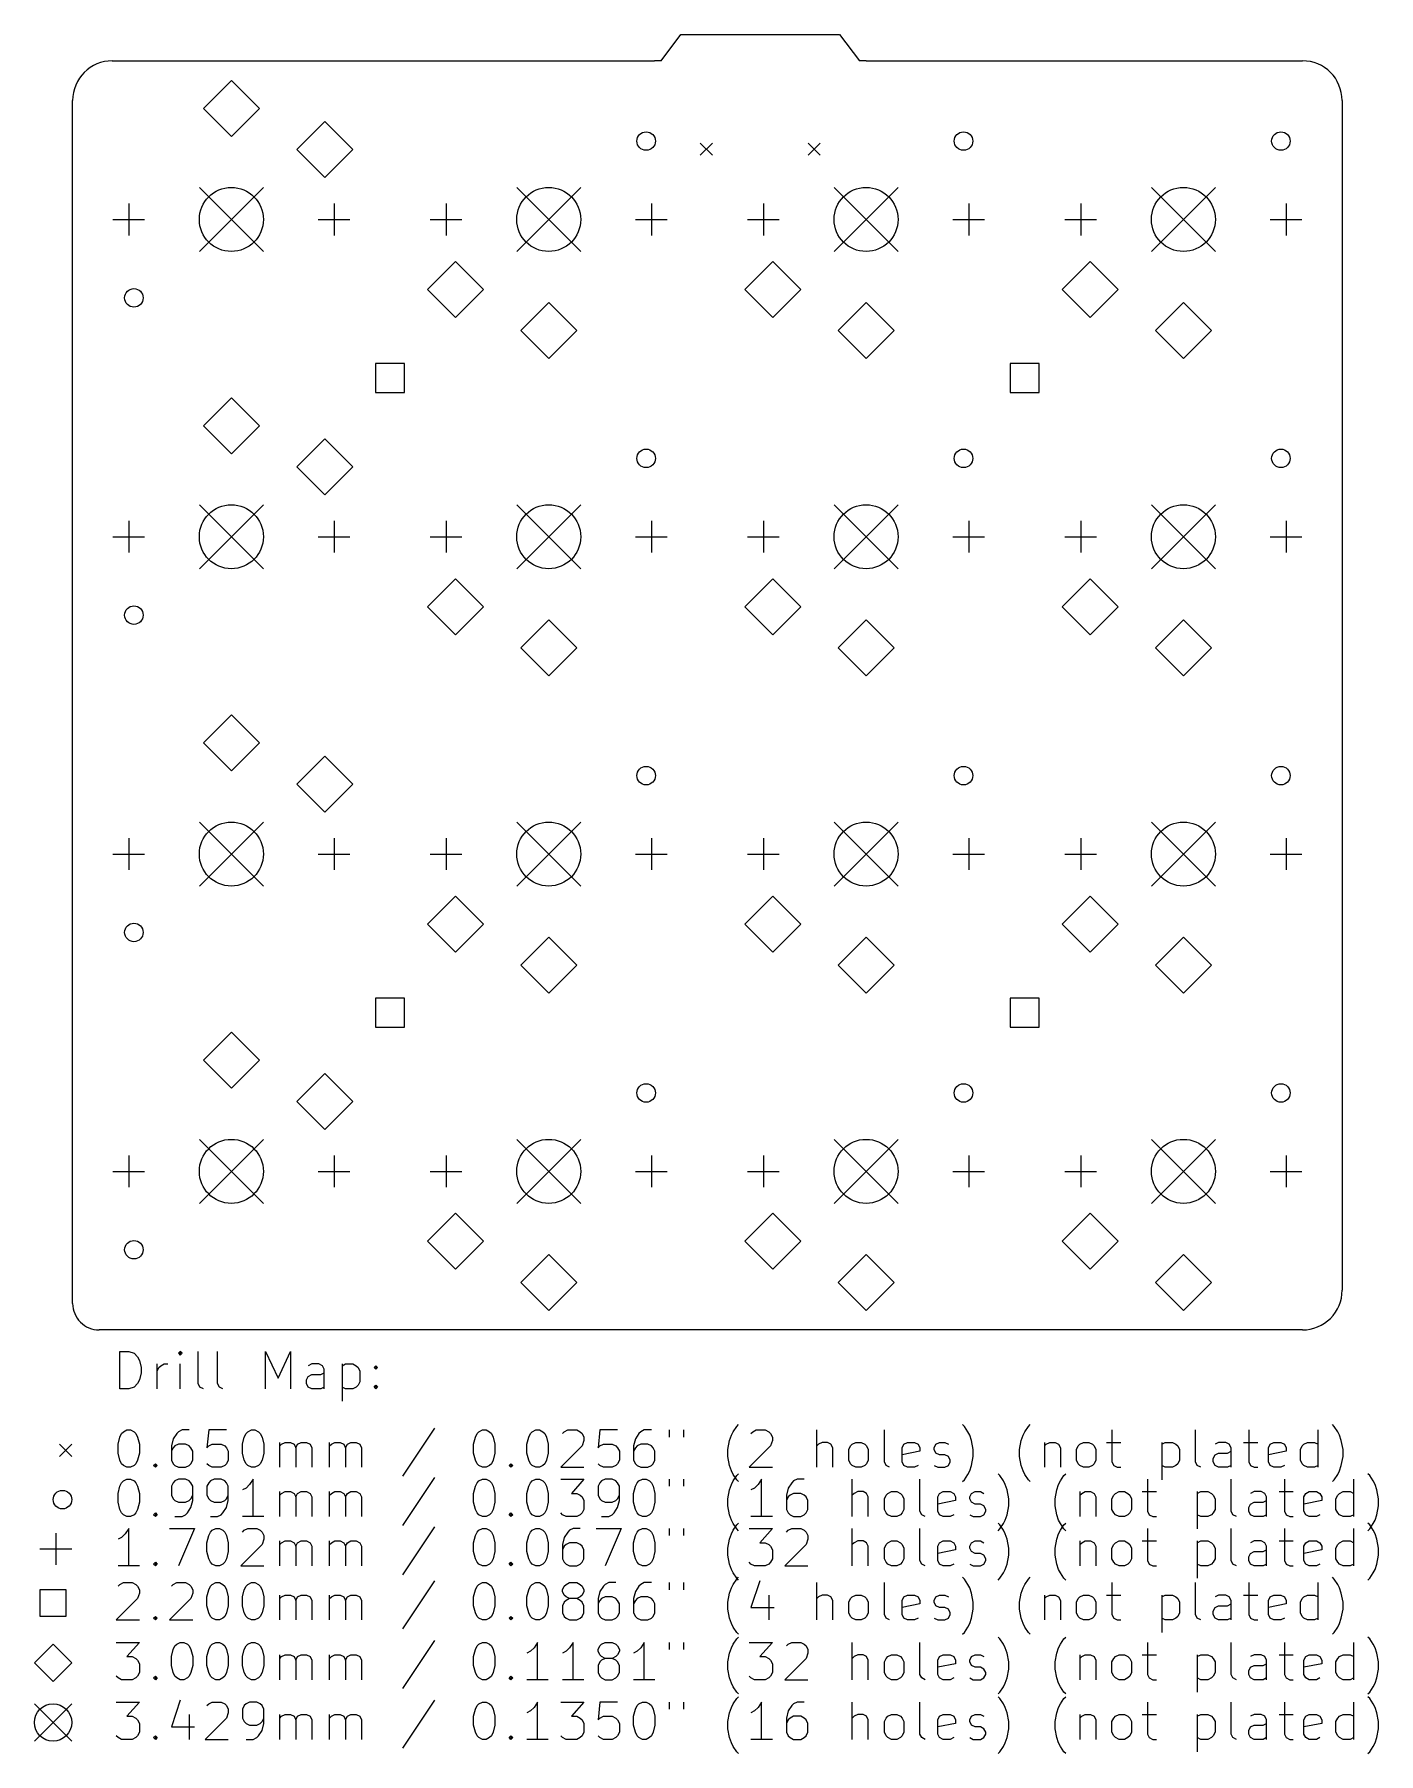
# Model space of a CAD drawing. Extents: x 72.3 to 144.3, y -105.6 to -13.5.
import ezdxf

# ---------------------------------------------------------------- set-up
doc = ezdxf.new("R2010")
doc.units = 0
doc.layers.add('BLACK', color=7, linetype='CONTINUOUS')

msp = doc.modelspace()

# ---------------------------------------------------------------- linework, layer by layer
at = {"layer": 'BLACK', "linetype": 'CONTINUOUS'}
for p, q in [((105.896, -14.875), (106.958, -13.4583)), ((106.958, -13.4583), (115.458, -13.4583)), ((115.458, -13.4583), (116.521, -14.875)), ((76.5, -14.875), (105.542, -14.875)), ((105.896, -14.875), (105.542, -14.875)), ((116.875, -14.875), (116.521, -14.875)), ((116.875, -14.875), (140.25, -14.875)), ((82.875, -15.925), (81.375, -17.425)), ((84.375, -17.425), (82.875, -15.925)), ((74.375, -81.4583), (74.375, -17)), ((81.375, -17.425), (82.875, -18.925)), ((82.875, -18.925), (84.375, -17.425)), ((142.375, -17), (142.375, -80.75)), ((87.875, -18.125), (86.375, -19.625)), ((89.375, -19.625), (87.875, -18.125)), ((107.993, -19.28), (108.643, -19.93)), ((108.643, -19.28), (107.993, -19.93)), ((113.773, -19.28), (114.423, -19.93)), ((114.423, -19.28), (113.773, -19.93)), ((86.375, -19.625), (87.875, -21.125)), ((87.875, -21.125), (89.375, -19.625)), ((81.1605, -21.6605), (84.5895, -25.0895)), ((84.5895, -21.6605), (81.1605, -25.0895)), ((98.1605, -21.6605), (101.589, -25.0895)), ((101.589, -21.6605), (98.1605, -25.0895)), ((115.16, -21.6605), (118.589, -25.0895)), ((118.589, -21.6605), (115.16, -25.0895)), ((132.16, -21.6605), (135.589, -25.0895)), ((135.589, -21.6605), (132.16, -25.0895)), ((77.375, -22.5241), (77.375, -24.2259)), ((88.375, -22.5241), (88.375, -24.2259)), ((94.375, -22.5241), (94.375, -24.2259)), ((105.375, -22.5241), (105.375, -24.2259)), ((111.375, -22.5241), (111.375, -24.2259)), ((122.375, -22.5241), (122.375, -24.2259)), ((128.375, -22.5241), (128.375, -24.2259)), ((139.375, -22.5241), (139.375, -24.2259)), ((76.5241, -23.375), (78.2259, -23.375)), ((87.5241, -23.375), (89.2259, -23.375)), ((93.5241, -23.375), (95.2259, -23.375)), ((104.524, -23.375), (106.226, -23.375)), ((110.524, -23.375), (112.226, -23.375)), ((121.524, -23.375), (123.226, -23.375)), ((127.524, -23.375), (129.226, -23.375)), ((138.524, -23.375), (140.226, -23.375)), ((94.875, -25.625), (93.375, -27.125)), ((96.375, -27.125), (94.875, -25.625)), ((111.875, -25.625), (110.375, -27.125)), ((113.375, -27.125), (111.875, -25.625)), ((128.875, -25.625), (127.375, -27.125)), ((130.375, -27.125), (128.875, -25.625)), ((93.375, -27.125), (94.875, -28.625)), ((94.875, -28.625), (96.375, -27.125)), ((110.375, -27.125), (111.875, -28.625)), ((111.875, -28.625), (113.375, -27.125)), ((127.375, -27.125), (128.875, -28.625)), ((128.875, -28.625), (130.375, -27.125)), ((99.875, -27.825), (98.375, -29.325)), ((101.375, -29.325), (99.875, -27.825)), ((116.875, -27.825), (115.375, -29.325)), ((118.375, -29.325), (116.875, -27.825)), ((133.875, -27.825), (132.375, -29.325)), ((135.375, -29.325), (133.875, -27.825)), ((98.375, -29.325), (99.875, -30.825)), ((99.875, -30.825), (101.375, -29.325)), ((115.375, -29.325), (116.875, -30.825)), ((116.875, -30.825), (118.375, -29.325)), ((132.375, -29.325), (133.875, -30.825)), ((133.875, -30.825), (135.375, -29.325)), ((92.1528, -31.0972), (90.5971, -31.0972)), ((90.5971, -31.0972), (90.5971, -32.6528)), ((92.1528, -32.6528), (92.1528, -31.0972)), ((126.153, -31.0972), (124.597, -31.0972)), ((124.597, -31.0972), (124.597, -32.6528)), ((126.153, -32.6528), (126.153, -31.0972)), ((82.875, -32.925), (81.375, -34.425)), ((84.375, -34.425), (82.875, -32.925)), ((90.5971, -32.6528), (92.1528, -32.6528)), ((124.597, -32.6528), (126.153, -32.6528)), ((81.375, -34.425), (82.875, -35.925)), ((82.875, -35.925), (84.375, -34.425)), ((87.875, -35.125), (86.375, -36.625)), ((89.375, -36.625), (87.875, -35.125)), ((86.375, -36.625), (87.875, -38.125)), ((87.875, -38.125), (89.375, -36.625)), ((81.1605, -38.6605), (84.5895, -42.0895)), ((84.5895, -38.6605), (81.1605, -42.0895)), ((98.1605, -38.6605), (101.589, -42.0895)), ((101.589, -38.6605), (98.1605, -42.0895)), ((115.16, -38.6605), (118.589, -42.0895)), ((118.589, -38.6605), (115.16, -42.0895)), ((132.16, -38.6605), (135.589, -42.0895)), ((135.589, -38.6605), (132.16, -42.0895)), ((77.375, -39.5241), (77.375, -41.2259)), ((88.375, -39.5241), (88.375, -41.2259)), ((94.375, -39.5241), (94.375, -41.2259)), ((105.375, -39.5241), (105.375, -41.2259)), ((111.375, -39.5241), (111.375, -41.2259)), ((122.375, -39.5241), (122.375, -41.2259)), ((128.375, -39.5241), (128.375, -41.2259)), ((139.375, -39.5241), (139.375, -41.2259)), ((76.5241, -40.375), (78.2259, -40.375)), ((87.5241, -40.375), (89.2259, -40.375)), ((93.5241, -40.375), (95.2259, -40.375)), ((104.524, -40.375), (106.226, -40.375)), ((110.524, -40.375), (112.226, -40.375)), ((121.524, -40.375), (123.226, -40.375)), ((127.524, -40.375), (129.226, -40.375)), ((138.524, -40.375), (140.226, -40.375)), ((94.875, -42.625), (93.375, -44.125)), ((96.375, -44.125), (94.875, -42.625)), ((111.875, -42.625), (110.375, -44.125)), ((113.375, -44.125), (111.875, -42.625)), ((128.875, -42.625), (127.375, -44.125)), ((130.375, -44.125), (128.875, -42.625)), ((93.375, -44.125), (94.875, -45.625)), ((94.875, -45.625), (96.375, -44.125)), ((110.375, -44.125), (111.875, -45.625)), ((111.875, -45.625), (113.375, -44.125)), ((127.375, -44.125), (128.875, -45.625)), ((128.875, -45.625), (130.375, -44.125)), ((99.875, -44.825), (98.375, -46.325)), ((101.375, -46.325), (99.875, -44.825)), ((116.875, -44.825), (115.375, -46.325)), ((118.375, -46.325), (116.875, -44.825)), ((133.875, -44.825), (132.375, -46.325)), ((135.375, -46.325), (133.875, -44.825)), ((98.375, -46.325), (99.875, -47.825)), ((99.875, -47.825), (101.375, -46.325)), ((115.375, -46.325), (116.875, -47.825)), ((116.875, -47.825), (118.375, -46.325)), ((132.375, -46.325), (133.875, -47.825)), ((133.875, -47.825), (135.375, -46.325)), ((82.875, -49.925), (81.375, -51.425)), ((84.375, -51.425), (82.875, -49.925)), ((81.375, -51.425), (82.875, -52.925)), ((82.875, -52.925), (84.375, -51.425)), ((87.875, -52.125), (86.375, -53.625)), ((89.375, -53.625), (87.875, -52.125)), ((86.375, -53.625), (87.875, -55.125)), ((87.875, -55.125), (89.375, -53.625)), ((81.1605, -55.6605), (84.5895, -59.0895)), ((84.5895, -55.6605), (81.1605, -59.0895)), ((98.1605, -55.6605), (101.589, -59.0895)), ((101.589, -55.6605), (98.1605, -59.0895)), ((115.16, -55.6605), (118.589, -59.0895)), ((118.589, -55.6605), (115.16, -59.0895)), ((132.16, -55.6605), (135.589, -59.0895)), ((135.589, -55.6605), (132.16, -59.0895)), ((77.375, -56.5241), (77.375, -58.2259)), ((88.375, -56.5241), (88.375, -58.2259)), ((94.375, -56.5241), (94.375, -58.2259)), ((105.375, -56.5241), (105.375, -58.2259)), ((111.375, -56.5241), (111.375, -58.2259)), ((122.375, -56.5241), (122.375, -58.2259)), ((128.375, -56.5241), (128.375, -58.2259)), ((139.375, -56.5241), (139.375, -58.2259)), ((76.5241, -57.375), (78.2259, -57.375)), ((87.5241, -57.375), (89.2259, -57.375)), ((93.5241, -57.375), (95.2259, -57.375)), ((104.524, -57.375), (106.226, -57.375)), ((110.524, -57.375), (112.226, -57.375)), ((121.524, -57.375), (123.226, -57.375)), ((127.524, -57.375), (129.226, -57.375)), ((138.524, -57.375), (140.226, -57.375)), ((94.875, -59.625), (93.375, -61.125)), ((96.375, -61.125), (94.875, -59.625)), ((111.875, -59.625), (110.375, -61.125)), ((113.375, -61.125), (111.875, -59.625)), ((128.875, -59.625), (127.375, -61.125)), ((130.375, -61.125), (128.875, -59.625)), ((93.375, -61.125), (94.875, -62.625)), ((94.875, -62.625), (96.375, -61.125)), ((110.375, -61.125), (111.875, -62.625)), ((111.875, -62.625), (113.375, -61.125)), ((127.375, -61.125), (128.875, -62.625)), ((128.875, -62.625), (130.375, -61.125)), ((99.875, -61.825), (98.375, -63.325)), ((101.375, -63.325), (99.875, -61.825)), ((116.875, -61.825), (115.375, -63.325)), ((118.375, -63.325), (116.875, -61.825)), ((133.875, -61.825), (132.375, -63.325)), ((135.375, -63.325), (133.875, -61.825)), ((98.375, -63.325), (99.875, -64.825)), ((99.875, -64.825), (101.375, -63.325)), ((115.375, -63.325), (116.875, -64.825)), ((116.875, -64.825), (118.375, -63.325)), ((132.375, -63.325), (133.875, -64.825)), ((133.875, -64.825), (135.375, -63.325)), ((92.1528, -65.0971), (90.5971, -65.0971)), ((90.5971, -65.0971), (90.5971, -66.6528)), ((92.1528, -66.6528), (92.1528, -65.0971)), ((126.153, -65.0971), (124.597, -65.0971)), ((124.597, -65.0971), (124.597, -66.6528)), ((126.153, -66.6528), (126.153, -65.0971)), ((82.875, -66.925), (81.375, -68.425)), ((84.375, -68.425), (82.875, -66.925)), ((90.5971, -66.6528), (92.1528, -66.6528)), ((124.597, -66.6528), (126.153, -66.6528)), ((81.375, -68.425), (82.875, -69.925)), ((82.875, -69.925), (84.375, -68.425)), ((87.875, -69.125), (86.375, -70.625)), ((89.375, -70.625), (87.875, -69.125)), ((86.375, -70.625), (87.875, -72.125)), ((87.875, -72.125), (89.375, -70.625)), ((81.1605, -72.6605), (84.5895, -76.0895)), ((84.5895, -72.6605), (81.1605, -76.0895)), ((98.1605, -72.6605), (101.589, -76.0895)), ((101.589, -72.6605), (98.1605, -76.0895)), ((115.16, -72.6605), (118.589, -76.0895)), ((118.589, -72.6605), (115.16, -76.0895)), ((132.16, -72.6605), (135.589, -76.0895)), ((135.589, -72.6605), (132.16, -76.0895)), ((77.375, -73.5241), (77.375, -75.2259)), ((88.375, -73.5241), (88.375, -75.2259)), ((94.375, -73.5241), (94.375, -75.2259)), ((105.375, -73.5241), (105.375, -75.2259)), ((111.375, -73.5241), (111.375, -75.2259)), ((122.375, -73.5241), (122.375, -75.2259)), ((128.375, -73.5241), (128.375, -75.2259)), ((139.375, -73.5241), (139.375, -75.2259)), ((76.5241, -74.375), (78.2259, -74.375)), ((87.5241, -74.375), (89.2259, -74.375)), ((93.5241, -74.375), (95.2259, -74.375)), ((104.524, -74.375), (106.226, -74.375)), ((110.524, -74.375), (112.226, -74.375)), ((121.524, -74.375), (123.226, -74.375)), ((127.524, -74.375), (129.226, -74.375)), ((138.524, -74.375), (140.226, -74.375)), ((94.875, -76.625), (93.375, -78.125)), ((96.375, -78.125), (94.875, -76.625)), ((111.875, -76.625), (110.375, -78.125)), ((113.375, -78.125), (111.875, -76.625)), ((128.875, -76.625), (127.375, -78.125)), ((130.375, -78.125), (128.875, -76.625)), ((93.375, -78.125), (94.875, -79.625)), ((94.875, -79.625), (96.375, -78.125)), ((110.375, -78.125), (111.875, -79.625)), ((111.875, -79.625), (113.375, -78.125)), ((127.375, -78.125), (128.875, -79.625)), ((128.875, -79.625), (130.375, -78.125)), ((99.875, -78.825), (98.375, -80.325)), ((101.375, -80.325), (99.875, -78.825)), ((116.875, -78.825), (115.375, -80.325)), ((118.375, -80.325), (116.875, -78.825)), ((133.875, -78.825), (132.375, -80.325)), ((135.375, -80.325), (133.875, -78.825)), ((98.375, -80.325), (99.875, -81.825)), ((99.875, -81.825), (101.375, -80.325)), ((115.375, -80.325), (116.875, -81.825)), ((116.875, -81.825), (118.375, -80.325)), ((132.375, -80.325), (133.875, -81.825)), ((133.875, -81.825), (135.375, -80.325)), ((140.25, -82.875), (75.7916, -82.875)), ((76.9012, -86.0297), (76.9012, -84.0297)), ((76.9012, -84.0297), (77.3773, -84.0297)), ((77.3773, -84.0297), (77.6631, -84.125)), ((77.6631, -84.125), (77.8535, -84.3154)), ((77.8535, -84.3154), (77.9488, -84.5059)), ((77.9488, -84.5059), (78.044, -84.8869)), ((78.9012, -86.0297), (78.9012, -84.6964)), ((79.0916, -84.7916), (79.2821, -84.6964)), ((79.2821, -84.6964), (79.4726, -84.6964)), ((80.1392, -84.0297), (80.044, -84.125)), ((80.044, -84.125), (80.1392, -84.2202)), ((80.2345, -84.125), (80.1392, -84.0297)), ((80.1392, -84.0297), (80.1392, -84.2202)), ((80.1392, -84.2202), (80.2345, -84.125)), ((80.1392, -86.0297), (80.1392, -84.6964)), ((81.0916, -85.744), (81.0916, -84.0297)), ((82.1392, -85.744), (82.1392, -84.0297)), ((84.7107, -86.0297), (84.7107, -84.0297)), ((84.7107, -84.0297), (85.3773, -85.4583)), ((85.3773, -85.4583), (86.044, -84.0297)), ((86.044, -84.0297), (86.044, -86.0297)), ((87.1869, -84.6964), (86.9964, -84.7916)), ((87.5678, -84.6964), (87.1869, -84.6964)), ((87.7583, -84.7916), (87.5678, -84.6964)), ((88.8059, -84.6964), (88.8059, -86.6964)), ((88.8059, -84.7916), (88.9964, -84.6964)), ((88.9964, -84.6964), (89.3773, -84.6964)), ((89.3773, -84.6964), (89.5678, -84.7916)), ((77.9488, -85.5535), (77.8535, -85.744)), ((78.044, -85.1726), (77.9488, -85.5535)), ((78.044, -84.8869), (78.044, -85.1726)), ((78.9012, -85.0773), (78.9964, -84.8869)), ((78.9964, -84.8869), (79.0916, -84.7916)), ((86.9012, -85.5535), (86.9964, -85.3631)), ((86.9012, -85.744), (86.9012, -85.5535)), ((86.9964, -85.3631), (87.1869, -85.2678)), ((87.1869, -85.2678), (87.6631, -85.2678)), ((87.6631, -85.2678), (87.8535, -85.1726)), ((87.8535, -84.9821), (87.7583, -84.7916)), ((87.8535, -86.0297), (87.8535, -84.9821)), ((89.5678, -84.7916), (89.6631, -84.8869)), ((89.6631, -84.8869), (89.7583, -85.0773)), ((89.7583, -85.6488), (89.6631, -85.8392)), ((89.7583, -85.0773), (89.7583, -85.6488)), ((90.5202, -84.8869), (90.6154, -84.7916)), ((90.6154, -84.9821), (90.5202, -84.8869)), ((90.6154, -84.7916), (90.7107, -84.8869)), ((90.6154, -84.7916), (90.6154, -84.9821)), ((90.7107, -84.8869), (90.6154, -84.9821)), ((77.3773, -86.0297), (76.9012, -86.0297)), ((77.6631, -85.9345), (77.3773, -86.0297)), ((77.8535, -85.744), (77.6631, -85.9345)), ((81.1869, -85.9345), (81.0916, -85.744)), ((81.3773, -86.0297), (81.1869, -85.9345)), ((82.2345, -85.9345), (82.1392, -85.744)), ((82.425, -86.0297), (82.2345, -85.9345)), ((86.9964, -85.9345), (86.9012, -85.744)), ((87.1869, -86.0297), (86.9964, -85.9345)), ((87.6631, -86.0297), (87.1869, -86.0297)), ((87.8535, -85.9345), (87.6631, -86.0297)), ((88.9964, -86.0297), (88.8059, -85.9345)), ((89.3773, -86.0297), (88.9964, -86.0297)), ((89.5678, -85.9345), (89.3773, -86.0297)), ((89.6631, -85.8392), (89.5678, -85.9345)), ((90.5202, -85.9345), (90.6154, -85.8392)), ((90.6154, -86.0297), (90.5202, -85.9345)), ((90.6154, -85.8392), (90.7107, -85.9345)), ((90.6154, -85.8392), (90.6154, -86.0297)), ((90.7107, -85.9345), (90.6154, -86.0297)), ((76.9012, -88.6107), (76.9964, -88.4202)), ((76.9964, -88.4202), (77.0916, -88.325)), ((77.0916, -88.325), (77.2821, -88.2297)), ((77.2821, -88.2297), (77.4726, -88.2297)), ((77.4726, -88.2297), (77.6631, -88.325)), ((77.6631, -88.325), (77.7583, -88.4202)), ((77.7583, -88.4202), (77.8535, -88.6107)), ((79.9488, -88.4202), (79.7583, -88.7059)), ((80.044, -88.325), (79.9488, -88.4202)), ((80.2345, -88.2297), (80.044, -88.325)), ((80.6154, -88.2297), (80.2345, -88.2297)), ((81.6631, -88.2297), (81.5678, -89.1821)), ((82.6154, -88.2297), (81.6631, -88.2297)), ((83.5678, -88.6107), (83.6631, -88.4202)), ((83.6631, -88.4202), (83.7583, -88.325)), ((83.7583, -88.325), (83.9488, -88.2297)), ((83.9488, -88.2297), (84.1392, -88.2297)), ((84.1392, -88.2297), (84.3297, -88.325)), ((84.3297, -88.325), (84.425, -88.4202)), ((84.425, -88.4202), (84.5202, -88.6107)), ((93.7583, -88.1345), (92.044, -90.7059)), ((95.9488, -88.6107), (96.044, -88.4202)), ((96.044, -88.4202), (96.1392, -88.325)), ((96.1392, -88.325), (96.3297, -88.2297)), ((96.3297, -88.2297), (96.5202, -88.2297)), ((96.5202, -88.2297), (96.7107, -88.325)), ((96.7107, -88.325), (96.8059, -88.4202)), ((96.8059, -88.4202), (96.9012, -88.6107)), ((98.8059, -88.6107), (98.9012, -88.4202)), ((98.9012, -88.4202), (98.9964, -88.325)), ((98.9964, -88.325), (99.1869, -88.2297)), ((99.1869, -88.2297), (99.3773, -88.2297)), ((99.3773, -88.2297), (99.5678, -88.325)), ((99.5678, -88.325), (99.6631, -88.4202)), ((99.6631, -88.4202), (99.7583, -88.6107)), ((100.615, -88.4202), (100.711, -88.325)), ((100.711, -88.325), (100.901, -88.2297)), ((100.901, -88.2297), (101.377, -88.2297)), ((101.377, -88.2297), (101.568, -88.325)), ((101.568, -88.325), (101.663, -88.4202)), ((101.663, -88.4202), (101.758, -88.6107)), ((102.615, -88.2297), (102.52, -89.1821)), ((103.568, -88.2297), (102.615, -88.2297)), ((104.711, -88.4202), (104.52, -88.7059)), ((104.806, -88.325), (104.711, -88.4202)), ((104.996, -88.2297), (104.806, -88.325)), ((105.377, -88.2297), (104.996, -88.2297)), ((106.33, -88.2297), (106.33, -88.6107)), ((107.092, -88.2297), (107.092, -88.6107)), ((109.663, -88.5154), (109.758, -88.325)), ((109.758, -88.325), (109.949, -88.0392)), ((109.949, -88.0392), (110.044, -87.944)), ((110.711, -88.4202), (110.806, -88.325)), ((110.806, -88.325), (110.996, -88.2297)), ((110.996, -88.2297), (111.473, -88.2297)), ((111.473, -88.2297), (111.663, -88.325)), ((111.663, -88.325), (111.758, -88.4202)), ((111.758, -88.4202), (111.854, -88.6107)), ((114.234, -90.2297), (114.234, -88.2297)), ((117.854, -89.944), (117.854, -88.2297)), ((122.139, -88.0392), (122.044, -87.944)), ((122.33, -88.325), (122.139, -88.0392)), ((122.425, -88.5154), (122.33, -88.325)), ((125.282, -88.5154), (125.377, -88.325)), ((125.377, -88.325), (125.568, -88.0392)), ((125.568, -88.0392), (125.663, -87.944)), ((130.044, -88.2297), (130.044, -89.944)), ((134.52, -89.944), (134.52, -88.2297)), ((137.377, -88.2297), (137.377, -89.944)), ((141.092, -90.2297), (141.092, -88.2297)), ((141.949, -88.0392), (141.854, -87.944)), ((142.139, -88.325), (141.949, -88.0392)), ((142.234, -88.5154), (142.139, -88.325)), ((73.675, -89), (74.325, -89.65)), ((74.325, -89), (73.675, -89.65)), ((76.8059, -88.9916), (76.9012, -88.6107)), ((76.8059, -89.4678), (76.8059, -88.9916)), ((77.8535, -88.6107), (77.9488, -88.9916)), ((77.9488, -88.9916), (77.9488, -89.4678)), ((79.7583, -88.7059), (79.6631, -89.0869)), ((79.6631, -89.0869), (79.6631, -89.8488)), ((79.7583, -89.1821), (79.6631, -89.3726)), ((79.8535, -89.0869), (79.7583, -89.1821)), ((80.044, -88.9916), (79.8535, -89.0869)), ((80.425, -88.9916), (80.044, -88.9916)), ((80.6154, -89.0869), (80.425, -88.9916)), ((80.7107, -89.1821), (80.6154, -89.0869)), ((80.8059, -89.3726), (80.7107, -89.1821)), ((81.5678, -89.1821), (81.6631, -89.0869)), ((81.6631, -89.0869), (81.8535, -88.9916)), ((81.8535, -88.9916), (82.3297, -88.9916)), ((82.3297, -88.9916), (82.5202, -89.0869)), ((82.5202, -89.0869), (82.6154, -89.1821)), ((82.6154, -89.1821), (82.7107, -89.3726)), ((83.4726, -88.9916), (83.5678, -88.6107)), ((83.4726, -89.4678), (83.4726, -88.9916)), ((84.5202, -88.6107), (84.6154, -88.9916)), ((84.6154, -88.9916), (84.6154, -89.4678)), ((85.4726, -90.2297), (85.4726, -88.8964)), ((85.4726, -89.0869), (85.5678, -88.9916)), ((85.5678, -88.9916), (85.7583, -88.8964)), ((85.7583, -88.8964), (86.044, -88.8964)), ((86.044, -88.8964), (86.2345, -88.9916)), ((86.2345, -88.9916), (86.3297, -89.1821)), ((86.3297, -89.1821), (86.425, -88.9916)), ((86.3297, -89.1821), (86.3297, -90.2297)), ((86.425, -88.9916), (86.6154, -88.8964)), ((86.6154, -88.8964), (86.9012, -88.8964)), ((86.9012, -88.8964), (87.0916, -88.9916)), ((87.0916, -88.9916), (87.1869, -89.1821)), ((87.1869, -89.1821), (87.1869, -90.2297)), ((88.1392, -90.2297), (88.1392, -88.8964)), ((88.1392, -89.0869), (88.2345, -88.9916)), ((88.2345, -88.9916), (88.425, -88.8964)), ((88.425, -88.8964), (88.7107, -88.8964)), ((88.7107, -88.8964), (88.9012, -88.9916)), ((88.9012, -88.9916), (88.9964, -89.1821)), ((88.9964, -89.1821), (89.0916, -88.9916)), ((88.9964, -89.1821), (88.9964, -90.2297)), ((89.0916, -88.9916), (89.2821, -88.8964)), ((89.2821, -88.8964), (89.5678, -88.8964)), ((89.5678, -88.8964), (89.7583, -88.9916)), ((89.7583, -88.9916), (89.8535, -89.1821)), ((89.8535, -89.1821), (89.8535, -90.2297)), ((95.8535, -88.9916), (95.9488, -88.6107)), ((95.8535, -89.4678), (95.8535, -88.9916)), ((96.9012, -88.6107), (96.9964, -88.9916)), ((96.9964, -88.9916), (96.9964, -89.4678)), ((98.7107, -88.9916), (98.8059, -88.6107)), ((98.7107, -89.4678), (98.7107, -88.9916)), ((99.7583, -88.6107), (99.8535, -88.9916)), ((99.8535, -88.9916), (99.8535, -89.4678)), ((101.663, -89.0869), (100.52, -90.2297)), ((101.758, -88.8012), (101.663, -89.0869)), ((101.758, -88.6107), (101.758, -88.8012)), ((102.52, -89.1821), (102.615, -89.0869)), ((102.615, -89.0869), (102.806, -88.9916)), ((102.806, -88.9916), (103.282, -88.9916)), ((103.282, -88.9916), (103.473, -89.0869)), ((103.473, -89.0869), (103.568, -89.1821)), ((103.568, -89.1821), (103.663, -89.3726)), ((104.52, -88.7059), (104.425, -89.0869)), ((104.425, -89.0869), (104.425, -89.8488)), ((104.52, -89.1821), (104.425, -89.3726)), ((104.615, -89.0869), (104.52, -89.1821)), ((104.806, -88.9916), (104.615, -89.0869)), ((105.187, -88.9916), (104.806, -88.9916)), ((105.377, -89.0869), (105.187, -88.9916)), ((105.473, -89.1821), (105.377, -89.0869)), ((105.568, -89.3726), (105.473, -89.1821)), ((109.473, -89.2773), (109.568, -88.8012)), ((109.473, -89.6583), (109.473, -89.2773)), ((109.568, -88.8012), (109.663, -88.5154)), ((111.758, -89.0869), (110.615, -90.2297)), ((111.854, -88.8012), (111.758, -89.0869)), ((111.854, -88.6107), (111.854, -88.8012)), ((114.33, -88.9916), (114.234, -89.0869)), ((114.52, -88.8964), (114.33, -88.9916)), ((114.806, -88.8964), (114.52, -88.8964)), ((114.996, -88.9916), (114.806, -88.8964)), ((115.092, -89.1821), (114.996, -88.9916)), ((115.092, -90.2297), (115.092, -89.1821)), ((115.949, -89.2773), (116.044, -89.0869)), ((115.949, -89.8488), (115.949, -89.2773)), ((116.044, -89.0869), (116.139, -88.9916)), ((116.139, -88.9916), (116.33, -88.8964)), ((116.33, -88.8964), (116.615, -88.8964)), ((116.615, -88.8964), (116.806, -88.9916)), ((116.806, -88.9916), (116.901, -89.0869)), ((116.901, -89.0869), (116.996, -89.2773)), ((116.996, -89.2773), (116.996, -89.8488)), ((118.806, -89.1821), (118.901, -88.9916)), ((118.806, -89.944), (118.806, -89.1821)), ((118.901, -88.9916), (119.092, -88.8964)), ((119.092, -88.8964), (119.473, -88.8964)), ((119.473, -88.8964), (119.663, -88.9916)), ((119.663, -88.9916), (119.758, -89.1821)), ((119.758, -89.1821), (119.758, -89.3726)), ((120.52, -89.1821), (120.615, -88.9916)), ((120.52, -89.2773), (120.52, -89.1821)), ((120.615, -89.4678), (120.52, -89.2773)), ((120.615, -88.9916), (120.806, -88.8964)), ((120.806, -88.8964), (121.092, -88.8964)), ((121.092, -88.8964), (121.282, -88.9916)), ((122.52, -88.8012), (122.425, -88.5154)), ((122.615, -89.2773), (122.52, -88.8012)), ((122.615, -89.6583), (122.615, -89.2773)), ((125.092, -89.2773), (125.187, -88.8012)), ((125.092, -89.6583), (125.092, -89.2773)), ((125.187, -88.8012), (125.282, -88.5154)), ((126.425, -88.8964), (126.425, -90.2297)), ((126.425, -89.0869), (126.52, -88.9916)), ((126.52, -88.9916), (126.711, -88.8964)), ((126.711, -88.8964), (126.996, -88.8964)), ((126.996, -88.8964), (127.187, -88.9916)), ((127.187, -88.9916), (127.282, -89.1821)), ((127.282, -89.1821), (127.282, -90.2297)), ((128.139, -89.2773), (128.234, -89.0869)), ((128.139, -89.8488), (128.139, -89.2773)), ((128.234, -89.0869), (128.33, -88.9916)), ((128.33, -88.9916), (128.52, -88.8964)), ((128.52, -88.8964), (128.806, -88.8964)), ((128.806, -88.8964), (128.996, -88.9916)), ((128.996, -88.9916), (129.092, -89.0869)), ((129.092, -89.0869), (129.187, -89.2773)), ((129.187, -89.2773), (129.187, -89.8488)), ((129.758, -88.8964), (130.52, -88.8964)), ((132.711, -88.8964), (132.711, -90.8964)), ((132.711, -88.9916), (132.901, -88.8964)), ((132.901, -88.8964), (133.282, -88.8964)), ((133.282, -88.8964), (133.473, -88.9916)), ((133.473, -88.9916), (133.568, -89.0869)), ((133.568, -89.0869), (133.663, -89.2773)), ((133.663, -89.2773), (133.663, -89.8488)), ((135.758, -88.8964), (135.568, -88.9916)), ((136.139, -88.8964), (135.758, -88.8964)), ((136.33, -88.9916), (136.139, -88.8964)), ((136.425, -89.1821), (136.33, -88.9916)), ((136.425, -90.2297), (136.425, -89.1821)), ((137.092, -88.8964), (137.854, -88.8964)), ((138.425, -89.1821), (138.52, -88.9916)), ((138.425, -89.944), (138.425, -89.1821)), ((138.52, -88.9916), (138.711, -88.8964)), ((138.711, -88.8964), (139.092, -88.8964)), ((139.092, -88.8964), (139.282, -88.9916)), ((139.282, -88.9916), (139.377, -89.1821)), ((139.377, -89.1821), (139.377, -89.3726)), ((140.139, -89.2773), (140.234, -89.0869)), ((140.139, -89.8488), (140.139, -89.2773)), ((140.234, -89.0869), (140.33, -88.9916)), ((140.33, -88.9916), (140.52, -88.8964)), ((140.52, -88.8964), (140.901, -88.8964)), ((140.901, -88.8964), (141.092, -88.9916)), ((142.33, -88.8012), (142.234, -88.5154)), ((142.425, -89.2773), (142.33, -88.8012)), ((142.425, -89.6583), (142.425, -89.2773)), ((76.9012, -89.8488), (76.8059, -89.4678)), ((76.9964, -90.0392), (76.9012, -89.8488)), ((77.0916, -90.1345), (76.9964, -90.0392)), ((77.2821, -90.2297), (77.0916, -90.1345)), ((77.4726, -90.2297), (77.2821, -90.2297)), ((77.6631, -90.1345), (77.4726, -90.2297)), ((77.7583, -90.0392), (77.6631, -90.1345)), ((77.8535, -89.8488), (77.7583, -90.0392)), ((77.9488, -89.4678), (77.8535, -89.8488)), ((78.7107, -90.1345), (78.8059, -90.0392)), ((78.8059, -90.2297), (78.7107, -90.1345)), ((78.8059, -90.0392), (78.9012, -90.1345)), ((78.8059, -90.0392), (78.8059, -90.2297)), ((78.9012, -90.1345), (78.8059, -90.2297)), ((79.6631, -89.8488), (79.7583, -90.0392)), ((79.7583, -90.0392), (79.8535, -90.1345)), ((79.8535, -90.1345), (80.044, -90.2297)), ((80.044, -90.2297), (80.425, -90.2297)), ((80.425, -90.2297), (80.6154, -90.1345)), ((80.6154, -90.1345), (80.7107, -90.0392)), ((80.7107, -90.0392), (80.8059, -89.8488)), ((80.8059, -89.8488), (80.8059, -89.3726)), ((81.6631, -90.1345), (81.5678, -90.0392)), ((81.8535, -90.2297), (81.6631, -90.1345)), ((82.3297, -90.2297), (81.8535, -90.2297)), ((82.5202, -90.1345), (82.3297, -90.2297)), ((82.6154, -90.0392), (82.5202, -90.1345)), ((82.7107, -89.8488), (82.6154, -90.0392)), ((82.7107, -89.3726), (82.7107, -89.8488)), ((83.5678, -89.8488), (83.4726, -89.4678)), ((83.6631, -90.0392), (83.5678, -89.8488)), ((83.7583, -90.1345), (83.6631, -90.0392)), ((83.9488, -90.2297), (83.7583, -90.1345)), ((84.1392, -90.2297), (83.9488, -90.2297)), ((84.3297, -90.1345), (84.1392, -90.2297)), ((84.425, -90.0392), (84.3297, -90.1345)), ((84.5202, -89.8488), (84.425, -90.0392)), ((84.6154, -89.4678), (84.5202, -89.8488)), ((95.9488, -89.8488), (95.8535, -89.4678)), ((96.044, -90.0392), (95.9488, -89.8488)), ((96.1392, -90.1345), (96.044, -90.0392)), ((96.3297, -90.2297), (96.1392, -90.1345)), ((96.5202, -90.2297), (96.3297, -90.2297)), ((96.7107, -90.1345), (96.5202, -90.2297)), ((96.8059, -90.0392), (96.7107, -90.1345)), ((96.9012, -89.8488), (96.8059, -90.0392)), ((96.9964, -89.4678), (96.9012, -89.8488)), ((97.7583, -90.1345), (97.8535, -90.0392)), ((97.8535, -90.2297), (97.7583, -90.1345)), ((97.8535, -90.0392), (97.9488, -90.1345)), ((97.8535, -90.0392), (97.8535, -90.2297)), ((97.9488, -90.1345), (97.8535, -90.2297)), ((98.8059, -89.8488), (98.7107, -89.4678)), ((98.9012, -90.0392), (98.8059, -89.8488)), ((98.9964, -90.1345), (98.9012, -90.0392)), ((99.1869, -90.2297), (98.9964, -90.1345)), ((99.3773, -90.2297), (99.1869, -90.2297)), ((99.5678, -90.1345), (99.3773, -90.2297)), ((99.6631, -90.0392), (99.5678, -90.1345)), ((99.7583, -89.8488), (99.6631, -90.0392)), ((99.8535, -89.4678), (99.7583, -89.8488)), ((100.52, -90.2297), (101.758, -90.2297)), ((102.615, -90.1345), (102.52, -90.0392)), ((102.806, -90.2297), (102.615, -90.1345)), ((103.282, -90.2297), (102.806, -90.2297)), ((103.473, -90.1345), (103.282, -90.2297)), ((103.568, -90.0392), (103.473, -90.1345)), ((103.663, -89.8488), (103.568, -90.0392)), ((103.663, -89.3726), (103.663, -89.8488)), ((104.425, -89.8488), (104.52, -90.0392)), ((104.52, -90.0392), (104.615, -90.1345)), ((104.615, -90.1345), (104.806, -90.2297)), ((104.806, -90.2297), (105.187, -90.2297)), ((105.187, -90.2297), (105.377, -90.1345)), ((105.377, -90.1345), (105.473, -90.0392)), ((105.473, -90.0392), (105.568, -89.8488)), ((105.568, -89.8488), (105.568, -89.3726)), ((109.568, -90.1345), (109.473, -89.6583)), ((109.663, -90.4202), (109.568, -90.1345)), ((110.615, -90.2297), (111.854, -90.2297)), ((116.044, -90.0392), (115.949, -89.8488)), ((116.139, -90.1345), (116.044, -90.0392)), ((116.33, -90.2297), (116.139, -90.1345)), ((116.615, -90.2297), (116.33, -90.2297)), ((116.806, -90.1345), (116.615, -90.2297)), ((116.901, -90.0392), (116.806, -90.1345)), ((116.996, -89.8488), (116.901, -90.0392)), ((117.949, -90.1345), (117.854, -89.944)), ((118.139, -90.2297), (117.949, -90.1345)), ((119.758, -89.3726), (118.806, -89.5631)), ((118.901, -90.1345), (118.806, -89.944)), ((119.092, -90.2297), (118.901, -90.1345)), ((119.473, -90.2297), (119.092, -90.2297)), ((119.663, -90.1345), (119.473, -90.2297)), ((120.52, -90.1345), (120.711, -90.2297)), ((120.806, -89.5631), (120.615, -89.4678)), ((120.711, -90.2297), (121.092, -90.2297)), ((121.092, -89.5631), (120.806, -89.5631)), ((121.282, -89.6583), (121.092, -89.5631)), ((121.092, -90.2297), (121.282, -90.1345)), ((121.377, -89.8488), (121.282, -89.6583)), ((121.282, -90.1345), (121.377, -89.944)), ((121.377, -89.944), (121.377, -89.8488)), ((122.425, -90.4202), (122.52, -90.1345)), ((122.52, -90.1345), (122.615, -89.6583)), ((125.187, -90.1345), (125.092, -89.6583)), ((125.282, -90.4202), (125.187, -90.1345)), ((128.234, -90.0392), (128.139, -89.8488)), ((128.33, -90.1345), (128.234, -90.0392)), ((128.52, -90.2297), (128.33, -90.1345)), ((128.806, -90.2297), (128.52, -90.2297)), ((128.996, -90.1345), (128.806, -90.2297)), ((129.092, -90.0392), (128.996, -90.1345)), ((129.187, -89.8488), (129.092, -90.0392)), ((130.044, -89.944), (130.139, -90.1345)), ((130.139, -90.1345), (130.33, -90.2297)), ((130.33, -90.2297), (130.52, -90.2297)), ((132.901, -90.2297), (132.711, -90.1345)), ((133.282, -90.2297), (132.901, -90.2297)), ((133.473, -90.1345), (133.282, -90.2297)), ((133.568, -90.0392), (133.473, -90.1345)), ((133.663, -89.8488), (133.568, -90.0392)), ((134.615, -90.1345), (134.52, -89.944)), ((134.806, -90.2297), (134.615, -90.1345)), ((135.473, -89.7535), (135.568, -89.5631)), ((135.473, -89.944), (135.473, -89.7535)), ((135.568, -90.1345), (135.473, -89.944)), ((135.568, -89.5631), (135.758, -89.4678)), ((135.758, -90.2297), (135.568, -90.1345)), ((135.758, -89.4678), (136.234, -89.4678)), ((136.234, -90.2297), (135.758, -90.2297)), ((136.234, -89.4678), (136.425, -89.3726)), ((136.425, -90.1345), (136.234, -90.2297)), ((137.377, -89.944), (137.473, -90.1345)), ((137.473, -90.1345), (137.663, -90.2297)), ((137.663, -90.2297), (137.854, -90.2297)), ((139.377, -89.3726), (138.425, -89.5631)), ((138.52, -90.1345), (138.425, -89.944)), ((138.711, -90.2297), (138.52, -90.1345)), ((139.092, -90.2297), (138.711, -90.2297)), ((139.282, -90.1345), (139.092, -90.2297)), ((140.234, -90.0392), (140.139, -89.8488)), ((140.33, -90.1345), (140.234, -90.0392)), ((140.52, -90.2297), (140.33, -90.1345)), ((140.901, -90.2297), (140.52, -90.2297)), ((141.092, -90.1345), (140.901, -90.2297)), ((142.234, -90.4202), (142.33, -90.1345)), ((142.33, -90.1345), (142.425, -89.6583)), ((76.9012, -91.2507), (76.9964, -91.0602)), ((76.9964, -91.0602), (77.0916, -90.965)), ((77.0916, -90.965), (77.2821, -90.8697)), ((77.2821, -90.8697), (77.4726, -90.8697)), ((77.4726, -90.8697), (77.6631, -90.965)), ((77.6631, -90.965), (77.7583, -91.0602)), ((77.7583, -91.0602), (77.8535, -91.2507)), ((79.7583, -91.0602), (79.6631, -91.2507)), ((79.8535, -90.965), (79.7583, -91.0602)), ((80.044, -90.8697), (79.8535, -90.965)), ((80.425, -90.8697), (80.044, -90.8697)), ((80.6154, -90.965), (80.425, -90.8697)), ((80.7107, -91.0602), (80.6154, -90.965)), ((80.8059, -91.2507), (80.7107, -91.0602)), ((81.6631, -91.0602), (81.5678, -91.2507)), ((81.7583, -90.965), (81.6631, -91.0602)), ((81.9488, -90.8697), (81.7583, -90.965)), ((82.3297, -90.8697), (81.9488, -90.8697)), ((82.5202, -90.965), (82.3297, -90.8697)), ((82.6154, -91.0602), (82.5202, -90.965)), ((82.7107, -91.2507), (82.6154, -91.0602)), ((83.8535, -91.1554), (83.6631, -91.3459)), ((84.044, -90.8697), (83.8535, -91.1554)), ((84.044, -92.8697), (84.044, -90.8697)), ((93.7583, -90.7745), (92.044, -93.3459)), ((95.9488, -91.2507), (96.044, -91.0602)), ((96.044, -91.0602), (96.1392, -90.965)), ((96.1392, -90.965), (96.3297, -90.8697)), ((96.3297, -90.8697), (96.5202, -90.8697)), ((96.5202, -90.8697), (96.7107, -90.965)), ((96.7107, -90.965), (96.8059, -91.0602)), ((96.8059, -91.0602), (96.9012, -91.2507)), ((98.8059, -91.2507), (98.9012, -91.0602)), ((98.9012, -91.0602), (98.9964, -90.965)), ((98.9964, -90.965), (99.1869, -90.8697)), ((99.1869, -90.8697), (99.3773, -90.8697)), ((99.3773, -90.8697), (99.5678, -90.965)), ((99.5678, -90.965), (99.6631, -91.0602)), ((99.6631, -91.0602), (99.7583, -91.2507)), ((100.52, -90.8697), (101.758, -90.8697)), ((101.758, -90.8697), (101.092, -91.6316)), ((102.615, -91.0602), (102.52, -91.2507)), ((102.711, -90.965), (102.615, -91.0602)), ((102.901, -90.8697), (102.711, -90.965)), ((103.282, -90.8697), (102.901, -90.8697)), ((103.473, -90.965), (103.282, -90.8697)), ((103.568, -91.0602), (103.473, -90.965)), ((103.663, -91.2507), (103.568, -91.0602)), ((104.52, -91.2507), (104.615, -91.0602)), ((104.615, -91.0602), (104.711, -90.965)), ((104.711, -90.965), (104.901, -90.8697)), ((104.901, -90.8697), (105.092, -90.8697)), ((105.092, -90.8697), (105.282, -90.965)), ((105.282, -90.965), (105.377, -91.0602)), ((105.377, -91.0602), (105.473, -91.2507)), ((106.33, -90.8697), (106.33, -91.2507)), ((107.092, -90.8697), (107.092, -91.2507)), ((109.568, -91.4412), (109.663, -91.1554)), ((109.758, -90.6107), (109.663, -90.4202)), ((109.663, -91.1554), (109.758, -90.965)), ((109.949, -90.8964), (109.758, -90.6107)), ((109.758, -90.965), (109.949, -90.6792)), ((109.949, -90.6792), (110.044, -90.584)), ((110.044, -90.9916), (109.949, -90.8964)), ((111.092, -91.1554), (110.901, -91.3459)), ((111.282, -90.8697), (111.092, -91.1554)), ((111.282, -92.8697), (111.282, -90.8697)), ((112.901, -91.0602), (112.711, -91.3459)), ((112.996, -90.965), (112.901, -91.0602)), ((113.187, -90.8697), (112.996, -90.965)), ((113.568, -90.8697), (113.187, -90.8697)), ((116.139, -92.8697), (116.139, -90.8697)), ((119.758, -92.584), (119.758, -90.8697)), ((122.044, -90.9916), (122.139, -90.8964)), ((122.139, -90.8964), (122.33, -90.6107)), ((122.33, -90.6107), (122.425, -90.4202)), ((124.044, -90.6792), (123.949, -90.584)), ((124.234, -90.965), (124.044, -90.6792)), ((124.33, -91.1554), (124.234, -90.965)), ((124.425, -91.4412), (124.33, -91.1554)), ((125.377, -90.6107), (125.282, -90.4202)), ((125.568, -90.8964), (125.377, -90.6107)), ((125.663, -90.9916), (125.568, -90.8964)), ((127.092, -91.4412), (127.187, -91.1554)), ((127.187, -91.1554), (127.282, -90.965)), ((127.282, -90.965), (127.473, -90.6792)), ((127.473, -90.6792), (127.568, -90.584)), ((131.949, -90.8697), (131.949, -92.584)), ((136.425, -92.584), (136.425, -90.8697)), ((139.282, -90.8697), (139.282, -92.584)), ((141.854, -90.9916), (141.949, -90.8964)), ((141.949, -90.8964), (142.139, -90.6107)), ((142.139, -90.6107), (142.234, -90.4202)), ((142.996, -92.8697), (142.996, -90.8697)), ((143.854, -90.6792), (143.758, -90.584)), ((144.044, -90.965), (143.854, -90.6792)), ((144.139, -91.1554), (144.044, -90.965)), ((144.234, -91.4412), (144.139, -91.1554)), ((76.8059, -91.6316), (76.9012, -91.2507)), ((76.8059, -92.1078), (76.8059, -91.6316)), ((76.9012, -92.4888), (76.8059, -92.1078)), ((77.8535, -91.2507), (77.9488, -91.6316)), ((77.9488, -92.1078), (77.8535, -92.4888)), ((77.9488, -91.6316), (77.9488, -92.1078)), ((79.6631, -91.2507), (79.6631, -91.7269)), ((79.6631, -91.7269), (79.7583, -91.9173)), ((79.7583, -91.9173), (79.8535, -92.0126)), ((79.8535, -92.0126), (80.044, -92.1078)), ((80.044, -92.1078), (80.425, -92.1078)), ((80.425, -92.1078), (80.6154, -92.0126)), ((80.6154, -92.0126), (80.7107, -91.9173)), ((80.7107, -91.9173), (80.8059, -91.7269)), ((80.7107, -92.3935), (80.8059, -92.0126)), ((80.8059, -92.0126), (80.8059, -91.2507)), ((81.5678, -91.2507), (81.5678, -91.7269)), ((81.5678, -91.7269), (81.6631, -91.9173)), ((81.6631, -91.9173), (81.7583, -92.0126)), ((81.7583, -92.0126), (81.9488, -92.1078)), ((81.9488, -92.1078), (82.3297, -92.1078)), ((82.3297, -92.1078), (82.5202, -92.0126)), ((82.5202, -92.0126), (82.6154, -91.9173)), ((82.6154, -91.9173), (82.7107, -91.7269)), ((82.6154, -92.3935), (82.7107, -92.0126)), ((82.7107, -92.0126), (82.7107, -91.2507)), ((83.6631, -91.3459), (83.4726, -91.4412)), ((85.4726, -92.8697), (85.4726, -91.5364)), ((85.4726, -91.7269), (85.5678, -91.6316)), ((85.5678, -91.6316), (85.7583, -91.5364)), ((85.7583, -91.5364), (86.044, -91.5364)), ((86.044, -91.5364), (86.2345, -91.6316)), ((86.2345, -91.6316), (86.3297, -91.8221)), ((86.3297, -91.8221), (86.425, -91.6316)), ((86.3297, -91.8221), (86.3297, -92.8697)), ((86.425, -91.6316), (86.6154, -91.5364)), ((86.6154, -91.5364), (86.9012, -91.5364)), ((86.9012, -91.5364), (87.0916, -91.6316)), ((87.0916, -91.6316), (87.1869, -91.8221)), ((87.1869, -91.8221), (87.1869, -92.8697)), ((88.1392, -92.8697), (88.1392, -91.5364)), ((88.1392, -91.7269), (88.2345, -91.6316)), ((88.2345, -91.6316), (88.425, -91.5364)), ((88.425, -91.5364), (88.7107, -91.5364)), ((88.7107, -91.5364), (88.9012, -91.6316)), ((88.9012, -91.6316), (88.9964, -91.8221)), ((88.9964, -91.8221), (89.0916, -91.6316)), ((88.9964, -91.8221), (88.9964, -92.8697)), ((89.0916, -91.6316), (89.2821, -91.5364)), ((89.2821, -91.5364), (89.5678, -91.5364)), ((89.5678, -91.5364), (89.7583, -91.6316)), ((89.7583, -91.6316), (89.8535, -91.8221)), ((89.8535, -91.8221), (89.8535, -92.8697)), ((95.8535, -91.6316), (95.9488, -91.2507)), ((95.8535, -92.1078), (95.8535, -91.6316)), ((95.9488, -92.4888), (95.8535, -92.1078)), ((96.9012, -91.2507), (96.9964, -91.6316)), ((96.9964, -92.1078), (96.9012, -92.4888)), ((96.9964, -91.6316), (96.9964, -92.1078)), ((98.7107, -91.6316), (98.8059, -91.2507)), ((98.7107, -92.1078), (98.7107, -91.6316)), ((98.8059, -92.4888), (98.7107, -92.1078)), ((99.7583, -91.2507), (99.8535, -91.6316)), ((99.8535, -92.1078), (99.7583, -92.4888)), ((99.8535, -91.6316), (99.8535, -92.1078)), ((101.092, -91.6316), (101.377, -91.6316)), ((101.377, -91.6316), (101.568, -91.7269)), ((101.568, -91.7269), (101.663, -91.8221)), ((101.663, -91.8221), (101.758, -92.0126)), ((101.758, -92.0126), (101.758, -92.4888)), ((102.52, -91.2507), (102.52, -91.7269)), ((102.52, -91.7269), (102.615, -91.9173)), ((102.615, -91.9173), (102.711, -92.0126)), ((102.711, -92.0126), (102.901, -92.1078)), ((102.901, -92.1078), (103.282, -92.1078)), ((103.282, -92.1078), (103.473, -92.0126)), ((103.473, -92.0126), (103.568, -91.9173)), ((103.568, -91.9173), (103.663, -91.7269)), ((103.568, -92.3935), (103.663, -92.0126)), ((103.663, -92.0126), (103.663, -91.2507)), ((104.425, -91.6316), (104.52, -91.2507)), ((104.425, -92.1078), (104.425, -91.6316)), ((104.52, -92.4888), (104.425, -92.1078)), ((105.473, -91.2507), (105.568, -91.6316)), ((105.568, -92.1078), (105.473, -92.4888)), ((105.568, -91.6316), (105.568, -92.1078)), ((109.473, -91.9173), (109.568, -91.4412)), ((109.473, -92.2983), (109.473, -91.9173)), ((110.901, -91.3459), (110.711, -91.4412)), ((112.711, -91.3459), (112.615, -91.7269)), ((112.615, -91.7269), (112.615, -92.4888)), ((112.711, -91.8221), (112.615, -92.0126)), ((112.806, -91.7269), (112.711, -91.8221)), ((112.996, -91.6316), (112.806, -91.7269)), ((113.377, -91.6316), (112.996, -91.6316)), ((113.568, -91.7269), (113.377, -91.6316)), ((113.663, -91.8221), (113.568, -91.7269)), ((113.758, -92.0126), (113.663, -91.8221)), ((113.758, -92.4888), (113.758, -92.0126)), ((116.234, -91.6316), (116.139, -91.7269)), ((116.425, -91.5364), (116.234, -91.6316)), ((116.711, -91.5364), (116.425, -91.5364)), ((116.901, -91.6316), (116.711, -91.5364)), ((116.996, -91.8221), (116.901, -91.6316)), ((116.996, -92.8697), (116.996, -91.8221)), ((117.854, -91.9173), (117.949, -91.7269)), ((117.854, -92.4888), (117.854, -91.9173)), ((117.949, -91.7269), (118.044, -91.6316)), ((118.044, -91.6316), (118.234, -91.5364)), ((118.234, -91.5364), (118.52, -91.5364)), ((118.52, -91.5364), (118.711, -91.6316)), ((118.711, -91.6316), (118.806, -91.7269)), ((118.806, -91.7269), (118.901, -91.9173)), ((118.901, -91.9173), (118.901, -92.4888)), ((120.711, -91.8221), (120.806, -91.6316)), ((120.711, -92.584), (120.711, -91.8221)), ((121.663, -92.0126), (120.711, -92.2031)), ((120.806, -91.6316), (120.996, -91.5364)), ((120.996, -91.5364), (121.377, -91.5364)), ((121.377, -91.5364), (121.568, -91.6316)), ((121.568, -91.6316), (121.663, -91.8221)), ((121.663, -91.8221), (121.663, -92.0126)), ((122.425, -91.8221), (122.52, -91.6316)), ((122.425, -91.9173), (122.425, -91.8221)), ((122.52, -92.1078), (122.425, -91.9173)), ((122.52, -91.6316), (122.711, -91.5364)), ((122.711, -92.2031), (122.52, -92.1078)), ((122.711, -91.5364), (122.996, -91.5364)), ((122.996, -91.5364), (123.187, -91.6316)), ((124.52, -91.9173), (124.425, -91.4412)), ((124.52, -92.2983), (124.52, -91.9173)), ((126.996, -91.9173), (127.092, -91.4412)), ((126.996, -92.2983), (126.996, -91.9173)), ((128.33, -91.5364), (128.33, -92.8697)), ((128.33, -91.7269), (128.425, -91.6316)), ((128.425, -91.6316), (128.615, -91.5364)), ((128.615, -91.5364), (128.901, -91.5364)), ((128.901, -91.5364), (129.092, -91.6316)), ((129.092, -91.6316), (129.187, -91.8221)), ((129.187, -91.8221), (129.187, -92.8697)), ((130.044, -91.9173), (130.139, -91.7269)), ((130.044, -92.4888), (130.044, -91.9173)), ((130.139, -91.7269), (130.234, -91.6316)), ((130.234, -91.6316), (130.425, -91.5364)), ((130.425, -91.5364), (130.711, -91.5364)), ((130.711, -91.5364), (130.901, -91.6316)), ((130.901, -91.6316), (130.996, -91.7269)), ((130.996, -91.7269), (131.092, -91.9173)), ((131.092, -91.9173), (131.092, -92.4888)), ((131.663, -91.5364), (132.425, -91.5364)), ((134.615, -91.5364), (134.615, -93.5364)), ((134.615, -91.6316), (134.806, -91.5364)), ((134.806, -91.5364), (135.187, -91.5364)), ((135.187, -91.5364), (135.377, -91.6316)), ((135.377, -91.6316), (135.473, -91.7269)), ((135.473, -91.7269), (135.568, -91.9173)), ((135.568, -91.9173), (135.568, -92.4888)), ((137.663, -91.5364), (137.473, -91.6316)), ((137.473, -92.2031), (137.663, -92.1078)), ((138.044, -91.5364), (137.663, -91.5364)), ((137.663, -92.1078), (138.139, -92.1078)), ((138.234, -91.6316), (138.044, -91.5364)), ((138.139, -92.1078), (138.33, -92.0126)), ((138.33, -91.8221), (138.234, -91.6316)), ((138.33, -92.8697), (138.33, -91.8221)), ((138.996, -91.5364), (139.758, -91.5364)), ((140.33, -91.8221), (140.425, -91.6316)), ((140.33, -92.584), (140.33, -91.8221)), ((141.282, -92.0126), (140.33, -92.2031)), ((140.425, -91.6316), (140.615, -91.5364)), ((140.615, -91.5364), (140.996, -91.5364)), ((140.996, -91.5364), (141.187, -91.6316)), ((141.187, -91.6316), (141.282, -91.8221)), ((141.282, -91.8221), (141.282, -92.0126)), ((142.044, -91.9173), (142.139, -91.7269)), ((142.044, -92.4888), (142.044, -91.9173)), ((142.139, -91.7269), (142.234, -91.6316)), ((142.234, -91.6316), (142.425, -91.5364)), ((142.425, -91.5364), (142.806, -91.5364)), ((142.806, -91.5364), (142.996, -91.6316)), ((144.33, -91.9173), (144.234, -91.4412)), ((144.33, -92.2983), (144.33, -91.9173)), ((76.9964, -92.6792), (76.9012, -92.4888)), ((77.0916, -92.7745), (76.9964, -92.6792)), ((77.2821, -92.8697), (77.0916, -92.7745)), ((77.4726, -92.8697), (77.2821, -92.8697)), ((77.6631, -92.7745), (77.4726, -92.8697)), ((77.7583, -92.6792), (77.6631, -92.7745)), ((77.8535, -92.4888), (77.7583, -92.6792)), ((78.7107, -92.7745), (78.8059, -92.6792)), ((78.8059, -92.8697), (78.7107, -92.7745)), ((78.8059, -92.6792), (78.9012, -92.7745)), ((78.8059, -92.6792), (78.8059, -92.8697)), ((78.9012, -92.7745), (78.8059, -92.8697)), ((79.8535, -92.8697), (80.2345, -92.8697)), ((80.2345, -92.8697), (80.425, -92.7745)), ((80.425, -92.7745), (80.5202, -92.6792)), ((80.5202, -92.6792), (80.7107, -92.3935)), ((81.7583, -92.8697), (82.1392, -92.8697)), ((82.1392, -92.8697), (82.3297, -92.7745)), ((82.3297, -92.7745), (82.425, -92.6792)), ((82.425, -92.6792), (82.6154, -92.3935)), ((84.6154, -92.8697), (83.4726, -92.8697)), ((96.044, -92.6792), (95.9488, -92.4888)), ((96.1392, -92.7745), (96.044, -92.6792)), ((96.3297, -92.8697), (96.1392, -92.7745)), ((96.5202, -92.8697), (96.3297, -92.8697)), ((96.7107, -92.7745), (96.5202, -92.8697)), ((96.8059, -92.6792), (96.7107, -92.7745)), ((96.9012, -92.4888), (96.8059, -92.6792)), ((97.7583, -92.7745), (97.8535, -92.6792)), ((97.8535, -92.8697), (97.7583, -92.7745)), ((97.8535, -92.6792), (97.9488, -92.7745)), ((97.8535, -92.6792), (97.8535, -92.8697)), ((97.9488, -92.7745), (97.8535, -92.8697)), ((98.9012, -92.6792), (98.8059, -92.4888)), ((98.9964, -92.7745), (98.9012, -92.6792)), ((99.1869, -92.8697), (98.9964, -92.7745)), ((99.3773, -92.8697), (99.1869, -92.8697)), ((99.5678, -92.7745), (99.3773, -92.8697)), ((99.6631, -92.6792), (99.5678, -92.7745)), ((99.7583, -92.4888), (99.6631, -92.6792)), ((100.615, -92.7745), (100.52, -92.6792)), ((100.806, -92.8697), (100.615, -92.7745)), ((101.377, -92.8697), (100.806, -92.8697)), ((101.568, -92.7745), (101.377, -92.8697)), ((101.663, -92.6792), (101.568, -92.7745)), ((101.758, -92.4888), (101.663, -92.6792)), ((102.711, -92.8697), (103.092, -92.8697)), ((103.092, -92.8697), (103.282, -92.7745)), ((103.282, -92.7745), (103.377, -92.6792)), ((103.377, -92.6792), (103.568, -92.3935)), ((104.615, -92.6792), (104.52, -92.4888)), ((104.711, -92.7745), (104.615, -92.6792)), ((104.901, -92.8697), (104.711, -92.7745)), ((105.092, -92.8697), (104.901, -92.8697)), ((105.282, -92.7745), (105.092, -92.8697)), ((105.377, -92.6792), (105.282, -92.7745)), ((105.473, -92.4888), (105.377, -92.6792)), ((109.568, -92.7745), (109.473, -92.2983)), ((109.663, -93.0602), (109.568, -92.7745)), ((111.854, -92.8697), (110.711, -92.8697)), ((112.615, -92.4888), (112.711, -92.6792)), ((112.711, -92.6792), (112.806, -92.7745)), ((112.806, -92.7745), (112.996, -92.8697)), ((112.996, -92.8697), (113.377, -92.8697)), ((113.377, -92.8697), (113.568, -92.7745)), ((113.568, -92.7745), (113.663, -92.6792)), ((113.663, -92.6792), (113.758, -92.4888)), ((117.949, -92.6792), (117.854, -92.4888)), ((118.044, -92.7745), (117.949, -92.6792)), ((118.234, -92.8697), (118.044, -92.7745)), ((118.52, -92.8697), (118.234, -92.8697)), ((118.711, -92.7745), (118.52, -92.8697)), ((118.806, -92.6792), (118.711, -92.7745)), ((118.901, -92.4888), (118.806, -92.6792)), ((119.854, -92.7745), (119.758, -92.584)), ((120.044, -92.8697), (119.854, -92.7745)), ((120.806, -92.7745), (120.711, -92.584)), ((120.996, -92.8697), (120.806, -92.7745)), ((121.377, -92.8697), (120.996, -92.8697)), ((121.568, -92.7745), (121.377, -92.8697)), ((122.425, -92.7745), (122.615, -92.8697)), ((122.615, -92.8697), (122.996, -92.8697)), ((122.996, -92.2031), (122.711, -92.2031)), ((123.187, -92.2983), (122.996, -92.2031)), ((122.996, -92.8697), (123.187, -92.7745)), ((123.282, -92.4888), (123.187, -92.2983)), ((123.187, -92.7745), (123.282, -92.584)), ((123.282, -92.584), (123.282, -92.4888)), ((124.33, -93.0602), (124.425, -92.7745)), ((124.425, -92.7745), (124.52, -92.2983)), ((127.092, -92.7745), (126.996, -92.2983)), ((127.187, -93.0602), (127.092, -92.7745)), ((130.139, -92.6792), (130.044, -92.4888)), ((130.234, -92.7745), (130.139, -92.6792)), ((130.425, -92.8697), (130.234, -92.7745)), ((130.711, -92.8697), (130.425, -92.8697)), ((130.901, -92.7745), (130.711, -92.8697)), ((130.996, -92.6792), (130.901, -92.7745)), ((131.092, -92.4888), (130.996, -92.6792)), ((131.949, -92.584), (132.044, -92.7745)), ((132.044, -92.7745), (132.234, -92.8697)), ((132.234, -92.8697), (132.425, -92.8697)), ((134.806, -92.8697), (134.615, -92.7745)), ((135.187, -92.8697), (134.806, -92.8697)), ((135.377, -92.7745), (135.187, -92.8697)), ((135.473, -92.6792), (135.377, -92.7745)), ((135.568, -92.4888), (135.473, -92.6792)), ((136.52, -92.7745), (136.425, -92.584)), ((136.711, -92.8697), (136.52, -92.7745)), ((137.377, -92.3935), (137.473, -92.2031)), ((137.377, -92.584), (137.377, -92.3935)), ((137.473, -92.7745), (137.377, -92.584)), ((137.663, -92.8697), (137.473, -92.7745)), ((138.139, -92.8697), (137.663, -92.8697)), ((138.33, -92.7745), (138.139, -92.8697)), ((139.282, -92.584), (139.377, -92.7745)), ((139.377, -92.7745), (139.568, -92.8697)), ((139.568, -92.8697), (139.758, -92.8697)), ((140.425, -92.7745), (140.33, -92.584)), ((140.615, -92.8697), (140.425, -92.7745)), ((140.996, -92.8697), (140.615, -92.8697)), ((141.187, -92.7745), (140.996, -92.8697)), ((142.139, -92.6792), (142.044, -92.4888)), ((142.234, -92.7745), (142.139, -92.6792)), ((142.425, -92.8697), (142.234, -92.7745)), ((142.806, -92.8697), (142.425, -92.8697)), ((142.996, -92.7745), (142.806, -92.8697)), ((144.139, -93.0602), (144.234, -92.7745)), ((144.234, -92.7745), (144.33, -92.2983)), ((73.4741, -93.7541), (73.4741, -95.4559)), ((77.1869, -93.7954), (76.9964, -93.9859)), ((77.3773, -93.5097), (77.1869, -93.7954)), ((77.3773, -95.5097), (77.3773, -93.5097)), ((79.5678, -93.5097), (80.9012, -93.5097)), ((80.9012, -93.5097), (80.044, -95.5097)), ((81.5678, -94.2716), (81.6631, -93.8907)), ((81.6631, -93.8907), (81.7583, -93.7002)), ((81.7583, -93.7002), (81.8535, -93.605)), ((81.8535, -93.605), (82.044, -93.5097)), ((82.044, -93.5097), (82.2345, -93.5097)), ((82.2345, -93.5097), (82.425, -93.605)), ((82.425, -93.605), (82.5202, -93.7002)), ((82.5202, -93.7002), (82.6154, -93.8907)), ((82.6154, -93.8907), (82.7107, -94.2716)), ((83.4726, -93.7002), (83.5678, -93.605)), ((83.5678, -93.605), (83.7583, -93.5097)), ((83.7583, -93.5097), (84.2345, -93.5097)), ((84.2345, -93.5097), (84.425, -93.605)), ((84.425, -93.605), (84.5202, -93.7002)), ((84.5202, -93.7002), (84.6154, -93.8907)), ((84.6154, -93.8907), (84.6154, -94.0812)), ((93.7583, -93.4145), (92.044, -95.9859)), ((95.8535, -94.2716), (95.9488, -93.8907)), ((95.9488, -93.8907), (96.044, -93.7002)), ((96.044, -93.7002), (96.1392, -93.605)), ((96.1392, -93.605), (96.3297, -93.5097)), ((96.3297, -93.5097), (96.5202, -93.5097)), ((96.5202, -93.5097), (96.7107, -93.605)), ((96.7107, -93.605), (96.8059, -93.7002)), ((96.8059, -93.7002), (96.9012, -93.8907)), ((96.9012, -93.8907), (96.9964, -94.2716)), ((98.7107, -94.2716), (98.8059, -93.8907)), ((98.8059, -93.8907), (98.9012, -93.7002)), ((98.9012, -93.7002), (98.9964, -93.605)), ((98.9964, -93.605), (99.1869, -93.5097)), ((99.1869, -93.5097), (99.3773, -93.5097)), ((99.3773, -93.5097), (99.5678, -93.605)), ((99.5678, -93.605), (99.6631, -93.7002)), ((99.6631, -93.7002), (99.7583, -93.8907)), ((99.7583, -93.8907), (99.8535, -94.2716)), ((100.901, -93.7002), (100.711, -93.9859)), ((100.996, -93.605), (100.901, -93.7002)), ((101.187, -93.5097), (100.996, -93.605)), ((101.568, -93.5097), (101.187, -93.5097)), ((102.425, -93.5097), (103.758, -93.5097)), ((103.758, -93.5097), (102.901, -95.5097)), ((104.425, -94.2716), (104.52, -93.8907)), ((104.52, -93.8907), (104.615, -93.7002)), ((104.615, -93.7002), (104.711, -93.605)), ((104.711, -93.605), (104.901, -93.5097)), ((104.901, -93.5097), (105.092, -93.5097)), ((105.092, -93.5097), (105.282, -93.605)), ((105.282, -93.605), (105.377, -93.7002)), ((105.377, -93.7002), (105.473, -93.8907)), ((105.473, -93.8907), (105.568, -94.2716)), ((106.33, -93.5097), (106.33, -93.8907)), ((107.092, -93.5097), (107.092, -93.8907)), ((109.568, -94.0812), (109.663, -93.7954)), ((109.758, -93.2507), (109.663, -93.0602)), ((109.663, -93.7954), (109.758, -93.605)), ((109.949, -93.5364), (109.758, -93.2507)), ((109.758, -93.605), (109.949, -93.3192)), ((109.949, -93.3192), (110.044, -93.224)), ((110.044, -93.6316), (109.949, -93.5364)), ((110.615, -93.5097), (111.854, -93.5097)), ((111.854, -93.5097), (111.187, -94.2716)), ((112.615, -93.7002), (112.711, -93.605)), ((112.711, -93.605), (112.901, -93.5097)), ((112.901, -93.5097), (113.377, -93.5097)), ((113.377, -93.5097), (113.568, -93.605)), ((113.568, -93.605), (113.663, -93.7002)), ((113.663, -93.7002), (113.758, -93.8907)), ((113.758, -93.8907), (113.758, -94.0812)), ((116.139, -95.5097), (116.139, -93.5097)), ((119.758, -95.224), (119.758, -93.5097)), ((124.044, -93.3192), (123.949, -93.224)), ((123.949, -93.6316), (124.044, -93.5364)), ((124.044, -93.5364), (124.234, -93.2507)), ((124.234, -93.605), (124.044, -93.3192)), ((124.234, -93.2507), (124.33, -93.0602)), ((124.33, -93.7954), (124.234, -93.605)), ((124.425, -94.0812), (124.33, -93.7954)), ((127.092, -94.0812), (127.187, -93.7954)), ((127.282, -93.2507), (127.187, -93.0602)), ((127.187, -93.7954), (127.282, -93.605)), ((127.473, -93.5364), (127.282, -93.2507)), ((127.282, -93.605), (127.473, -93.3192)), ((127.473, -93.3192), (127.568, -93.224)), ((127.568, -93.6316), (127.473, -93.5364)), ((131.949, -93.5097), (131.949, -95.224)), ((136.425, -95.224), (136.425, -93.5097)), ((139.282, -93.5097), (139.282, -95.224)), ((142.996, -95.5097), (142.996, -93.5097)), ((143.854, -93.3192), (143.758, -93.224)), ((143.758, -93.6316), (143.854, -93.5364)), ((143.854, -93.5364), (144.044, -93.2507)), ((144.044, -93.605), (143.854, -93.3192)), ((144.044, -93.2507), (144.139, -93.0602)), ((144.139, -93.7954), (144.044, -93.605)), ((144.234, -94.0812), (144.139, -93.7954)), ((72.6232, -94.605), (74.325, -94.605)), ((76.9964, -93.9859), (76.8059, -94.0812)), ((81.5678, -94.7478), (81.5678, -94.2716)), ((81.6631, -95.1288), (81.5678, -94.7478)), ((82.7107, -94.7478), (82.6154, -95.1288)), ((82.7107, -94.2716), (82.7107, -94.7478)), ((84.5202, -94.3669), (83.3773, -95.5097)), ((84.6154, -94.0812), (84.5202, -94.3669)), ((85.4726, -95.5097), (85.4726, -94.1764)), ((85.4726, -94.3669), (85.5678, -94.2716)), ((85.5678, -94.2716), (85.7583, -94.1764)), ((85.7583, -94.1764), (86.044, -94.1764)), ((86.044, -94.1764), (86.2345, -94.2716)), ((86.2345, -94.2716), (86.3297, -94.4621)), ((86.3297, -94.4621), (86.425, -94.2716)), ((86.3297, -94.4621), (86.3297, -95.5097)), ((86.425, -94.2716), (86.6154, -94.1764)), ((86.6154, -94.1764), (86.9012, -94.1764)), ((86.9012, -94.1764), (87.0916, -94.2716)), ((87.0916, -94.2716), (87.1869, -94.4621)), ((87.1869, -94.4621), (87.1869, -95.5097)), ((88.1392, -95.5097), (88.1392, -94.1764)), ((88.1392, -94.3669), (88.2345, -94.2716)), ((88.2345, -94.2716), (88.425, -94.1764)), ((88.425, -94.1764), (88.7107, -94.1764)), ((88.7107, -94.1764), (88.9012, -94.2716)), ((88.9012, -94.2716), (88.9964, -94.4621)), ((88.9964, -94.4621), (89.0916, -94.2716)), ((88.9964, -94.4621), (88.9964, -95.5097)), ((89.0916, -94.2716), (89.2821, -94.1764)), ((89.2821, -94.1764), (89.5678, -94.1764)), ((89.5678, -94.1764), (89.7583, -94.2716)), ((89.7583, -94.2716), (89.8535, -94.4621)), ((89.8535, -94.4621), (89.8535, -95.5097)), ((95.8535, -94.7478), (95.8535, -94.2716)), ((95.9488, -95.1288), (95.8535, -94.7478)), ((96.9964, -94.7478), (96.9012, -95.1288)), ((96.9964, -94.2716), (96.9964, -94.7478)), ((98.7107, -94.7478), (98.7107, -94.2716)), ((98.8059, -95.1288), (98.7107, -94.7478)), ((99.8535, -94.7478), (99.7583, -95.1288)), ((99.8535, -94.2716), (99.8535, -94.7478)), ((100.711, -93.9859), (100.615, -94.3669)), ((100.615, -94.3669), (100.615, -95.1288)), ((100.711, -94.4621), (100.615, -94.6526)), ((100.806, -94.3669), (100.711, -94.4621)), ((100.996, -94.2716), (100.806, -94.3669)), ((101.377, -94.2716), (100.996, -94.2716)), ((101.568, -94.3669), (101.377, -94.2716)), ((101.663, -94.4621), (101.568, -94.3669)), ((101.758, -94.6526), (101.663, -94.4621)), ((101.758, -95.1288), (101.758, -94.6526)), ((104.425, -94.7478), (104.425, -94.2716)), ((104.52, -95.1288), (104.425, -94.7478)), ((105.568, -94.7478), (105.473, -95.1288)), ((105.568, -94.2716), (105.568, -94.7478)), ((109.473, -94.5573), (109.568, -94.0812)), ((109.473, -94.9383), (109.473, -94.5573)), ((111.187, -94.2716), (111.473, -94.2716)), ((111.473, -94.2716), (111.663, -94.3669)), ((111.663, -94.3669), (111.758, -94.4621)), ((111.758, -94.4621), (111.854, -94.6526)), ((111.854, -94.6526), (111.854, -95.1288)), ((113.663, -94.3669), (112.52, -95.5097)), ((113.758, -94.0812), (113.663, -94.3669)), ((116.234, -94.2716), (116.139, -94.3669)), ((116.425, -94.1764), (116.234, -94.2716)), ((116.711, -94.1764), (116.425, -94.1764)), ((116.901, -94.2716), (116.711, -94.1764)), ((116.996, -94.4621), (116.901, -94.2716)), ((116.996, -95.5097), (116.996, -94.4621)), ((117.854, -94.5573), (117.949, -94.3669)), ((117.854, -95.1288), (117.854, -94.5573)), ((117.949, -94.3669), (118.044, -94.2716)), ((118.044, -94.2716), (118.234, -94.1764)), ((118.234, -94.1764), (118.52, -94.1764)), ((118.52, -94.1764), (118.711, -94.2716)), ((118.711, -94.2716), (118.806, -94.3669)), ((118.806, -94.3669), (118.901, -94.5573)), ((118.901, -94.5573), (118.901, -95.1288)), ((120.711, -94.4621), (120.806, -94.2716)), ((120.711, -95.224), (120.711, -94.4621)), ((121.663, -94.6526), (120.711, -94.8431)), ((120.806, -94.2716), (120.996, -94.1764)), ((120.996, -94.1764), (121.377, -94.1764)), ((121.377, -94.1764), (121.568, -94.2716)), ((121.568, -94.2716), (121.663, -94.4621)), ((121.663, -94.4621), (121.663, -94.6526)), ((122.425, -94.4621), (122.52, -94.2716)), ((122.425, -94.5573), (122.425, -94.4621)), ((122.52, -94.7478), (122.425, -94.5573)), ((122.52, -94.2716), (122.711, -94.1764)), ((122.711, -94.8431), (122.52, -94.7478)), ((122.711, -94.1764), (122.996, -94.1764)), ((122.996, -94.8431), (122.711, -94.8431)), ((122.996, -94.1764), (123.187, -94.2716)), ((123.187, -94.9383), (122.996, -94.8431)), ((124.52, -94.5573), (124.425, -94.0812)), ((124.52, -94.9383), (124.52, -94.5573)), ((126.996, -94.5573), (127.092, -94.0812)), ((126.996, -94.9383), (126.996, -94.5573)), ((128.33, -94.1764), (128.33, -95.5097)), ((128.33, -94.3669), (128.425, -94.2716)), ((128.425, -94.2716), (128.615, -94.1764)), ((128.615, -94.1764), (128.901, -94.1764)), ((128.901, -94.1764), (129.092, -94.2716)), ((129.092, -94.2716), (129.187, -94.4621)), ((129.187, -94.4621), (129.187, -95.5097)), ((130.044, -94.5573), (130.139, -94.3669)), ((130.044, -95.1288), (130.044, -94.5573)), ((130.139, -94.3669), (130.234, -94.2716)), ((130.234, -94.2716), (130.425, -94.1764)), ((130.425, -94.1764), (130.711, -94.1764)), ((130.711, -94.1764), (130.901, -94.2716)), ((130.901, -94.2716), (130.996, -94.3669)), ((130.996, -94.3669), (131.092, -94.5573)), ((131.092, -94.5573), (131.092, -95.1288)), ((131.663, -94.1764), (132.425, -94.1764)), ((134.615, -94.1764), (134.615, -96.1764)), ((134.615, -94.2716), (134.806, -94.1764)), ((134.806, -94.1764), (135.187, -94.1764)), ((135.187, -94.1764), (135.377, -94.2716)), ((135.377, -94.2716), (135.473, -94.3669)), ((135.473, -94.3669), (135.568, -94.5573)), ((135.568, -94.5573), (135.568, -95.1288)), ((137.377, -95.0335), (137.473, -94.8431)), ((137.663, -94.1764), (137.473, -94.2716)), ((137.473, -94.8431), (137.663, -94.7478)), ((138.044, -94.1764), (137.663, -94.1764)), ((137.663, -94.7478), (138.139, -94.7478)), ((138.234, -94.2716), (138.044, -94.1764)), ((138.139, -94.7478), (138.33, -94.6526)), ((138.33, -94.4621), (138.234, -94.2716)), ((138.33, -95.5097), (138.33, -94.4621)), ((138.996, -94.1764), (139.758, -94.1764)), ((140.33, -94.4621), (140.425, -94.2716)), ((140.33, -95.224), (140.33, -94.4621)), ((141.282, -94.6526), (140.33, -94.8431)), ((140.425, -94.2716), (140.615, -94.1764)), ((140.615, -94.1764), (140.996, -94.1764)), ((140.996, -94.1764), (141.187, -94.2716)), ((141.187, -94.2716), (141.282, -94.4621)), ((141.282, -94.4621), (141.282, -94.6526)), ((142.044, -94.5573), (142.139, -94.3669)), ((142.044, -95.1288), (142.044, -94.5573)), ((142.139, -94.3669), (142.234, -94.2716)), ((142.234, -94.2716), (142.425, -94.1764)), ((142.425, -94.1764), (142.806, -94.1764)), ((142.806, -94.1764), (142.996, -94.2716)), ((144.33, -94.5573), (144.234, -94.0812)), ((144.33, -94.9383), (144.33, -94.5573)), ((77.9488, -95.5097), (76.8059, -95.5097)), ((78.7107, -95.4145), (78.8059, -95.3192)), ((78.8059, -95.5097), (78.7107, -95.4145)), ((78.8059, -95.3192), (78.9012, -95.4145)), ((78.8059, -95.3192), (78.8059, -95.5097)), ((78.9012, -95.4145), (78.8059, -95.5097)), ((81.7583, -95.3192), (81.6631, -95.1288)), ((81.8535, -95.4145), (81.7583, -95.3192)), ((82.044, -95.5097), (81.8535, -95.4145)), ((82.2345, -95.5097), (82.044, -95.5097)), ((82.425, -95.4145), (82.2345, -95.5097)), ((82.5202, -95.3192), (82.425, -95.4145)), ((82.6154, -95.1288), (82.5202, -95.3192)), ((83.3773, -95.5097), (84.6154, -95.5097)), ((96.044, -95.3192), (95.9488, -95.1288)), ((96.1392, -95.4145), (96.044, -95.3192)), ((96.3297, -95.5097), (96.1392, -95.4145)), ((96.5202, -95.5097), (96.3297, -95.5097)), ((96.7107, -95.4145), (96.5202, -95.5097)), ((96.8059, -95.3192), (96.7107, -95.4145)), ((96.9012, -95.1288), (96.8059, -95.3192)), ((97.7583, -95.4145), (97.8535, -95.3192)), ((97.8535, -95.5097), (97.7583, -95.4145)), ((97.8535, -95.3192), (97.9488, -95.4145)), ((97.8535, -95.3192), (97.8535, -95.5097)), ((97.9488, -95.4145), (97.8535, -95.5097)), ((98.9012, -95.3192), (98.8059, -95.1288)), ((98.9964, -95.4145), (98.9012, -95.3192)), ((99.1869, -95.5097), (98.9964, -95.4145)), ((99.3773, -95.5097), (99.1869, -95.5097)), ((99.5678, -95.4145), (99.3773, -95.5097)), ((99.6631, -95.3192), (99.5678, -95.4145)), ((99.7583, -95.1288), (99.6631, -95.3192)), ((100.615, -95.1288), (100.711, -95.3192)), ((100.711, -95.3192), (100.806, -95.4145)), ((100.806, -95.4145), (100.996, -95.5097)), ((100.996, -95.5097), (101.377, -95.5097)), ((101.377, -95.5097), (101.568, -95.4145)), ((101.568, -95.4145), (101.663, -95.3192)), ((101.663, -95.3192), (101.758, -95.1288)), ((104.615, -95.3192), (104.52, -95.1288)), ((104.711, -95.4145), (104.615, -95.3192)), ((104.901, -95.5097), (104.711, -95.4145)), ((105.092, -95.5097), (104.901, -95.5097)), ((105.282, -95.4145), (105.092, -95.5097)), ((105.377, -95.3192), (105.282, -95.4145)), ((105.473, -95.1288), (105.377, -95.3192)), ((109.568, -95.4145), (109.473, -94.9383)), ((109.663, -95.7002), (109.568, -95.4145)), ((109.758, -95.8907), (109.663, -95.7002)), ((110.711, -95.4145), (110.615, -95.3192)), ((110.901, -95.5097), (110.711, -95.4145)), ((111.473, -95.5097), (110.901, -95.5097)), ((111.663, -95.4145), (111.473, -95.5097)), ((111.758, -95.3192), (111.663, -95.4145)), ((111.854, -95.1288), (111.758, -95.3192)), ((112.52, -95.5097), (113.758, -95.5097)), ((117.949, -95.3192), (117.854, -95.1288)), ((118.044, -95.4145), (117.949, -95.3192)), ((118.234, -95.5097), (118.044, -95.4145)), ((118.52, -95.5097), (118.234, -95.5097)), ((118.711, -95.4145), (118.52, -95.5097)), ((118.806, -95.3192), (118.711, -95.4145)), ((118.901, -95.1288), (118.806, -95.3192)), ((119.854, -95.4145), (119.758, -95.224)), ((120.044, -95.5097), (119.854, -95.4145)), ((120.806, -95.4145), (120.711, -95.224)), ((120.996, -95.5097), (120.806, -95.4145)), ((121.377, -95.5097), (120.996, -95.5097)), ((121.568, -95.4145), (121.377, -95.5097)), ((122.425, -95.4145), (122.615, -95.5097)), ((122.615, -95.5097), (122.996, -95.5097)), ((122.996, -95.5097), (123.187, -95.4145)), ((123.282, -95.1288), (123.187, -94.9383)), ((123.187, -95.4145), (123.282, -95.224)), ((123.282, -95.224), (123.282, -95.1288)), ((124.234, -95.8907), (124.33, -95.7002)), ((124.33, -95.7002), (124.425, -95.4145)), ((124.425, -95.4145), (124.52, -94.9383)), ((127.092, -95.4145), (126.996, -94.9383)), ((127.187, -95.7002), (127.092, -95.4145)), ((127.282, -95.8907), (127.187, -95.7002)), ((130.139, -95.3192), (130.044, -95.1288)), ((130.234, -95.4145), (130.139, -95.3192)), ((130.425, -95.5097), (130.234, -95.4145)), ((130.711, -95.5097), (130.425, -95.5097)), ((130.901, -95.4145), (130.711, -95.5097)), ((130.996, -95.3192), (130.901, -95.4145)), ((131.092, -95.1288), (130.996, -95.3192)), ((131.949, -95.224), (132.044, -95.4145)), ((132.044, -95.4145), (132.234, -95.5097)), ((132.234, -95.5097), (132.425, -95.5097)), ((134.806, -95.5097), (134.615, -95.4145)), ((135.187, -95.5097), (134.806, -95.5097)), ((135.377, -95.4145), (135.187, -95.5097)), ((135.473, -95.3192), (135.377, -95.4145)), ((135.568, -95.1288), (135.473, -95.3192)), ((136.52, -95.4145), (136.425, -95.224)), ((136.711, -95.5097), (136.52, -95.4145)), ((137.377, -95.224), (137.377, -95.0335)), ((137.473, -95.4145), (137.377, -95.224)), ((137.663, -95.5097), (137.473, -95.4145)), ((138.139, -95.5097), (137.663, -95.5097)), ((138.33, -95.4145), (138.139, -95.5097)), ((139.282, -95.224), (139.377, -95.4145)), ((139.377, -95.4145), (139.568, -95.5097)), ((139.568, -95.5097), (139.758, -95.5097)), ((140.425, -95.4145), (140.33, -95.224)), ((140.615, -95.5097), (140.425, -95.4145)), ((140.996, -95.5097), (140.615, -95.5097)), ((141.187, -95.4145), (140.996, -95.5097)), ((142.139, -95.3192), (142.044, -95.1288)), ((142.234, -95.4145), (142.139, -95.3192)), ((142.425, -95.5097), (142.234, -95.4145)), ((142.806, -95.5097), (142.425, -95.5097)), ((142.996, -95.4145), (142.806, -95.5097)), ((144.044, -95.8907), (144.139, -95.7002)), ((144.139, -95.7002), (144.234, -95.4145)), ((144.234, -95.4145), (144.33, -94.9383)), ((76.8059, -96.602), (76.9012, -96.5068)), ((76.9012, -96.5068), (77.0916, -96.4115)), ((77.0916, -96.4115), (77.5678, -96.4115)), ((77.5678, -96.4115), (77.7583, -96.5068)), ((77.7583, -96.5068), (77.8535, -96.602)), ((77.8535, -96.602), (77.9488, -96.7925)), ((79.6631, -96.602), (79.7583, -96.5068)), ((79.7583, -96.5068), (79.9488, -96.4115)), ((79.9488, -96.4115), (80.425, -96.4115)), ((80.425, -96.4115), (80.6154, -96.5068)), ((80.6154, -96.5068), (80.7107, -96.602)), ((80.7107, -96.602), (80.8059, -96.7925)), ((81.6631, -96.7925), (81.7583, -96.602)), ((81.7583, -96.602), (81.8535, -96.5068)), ((81.8535, -96.5068), (82.044, -96.4115)), ((82.044, -96.4115), (82.2345, -96.4115)), ((82.2345, -96.4115), (82.425, -96.5068)), ((82.425, -96.5068), (82.5202, -96.602)), ((82.5202, -96.602), (82.6154, -96.7925)), ((83.5678, -96.7925), (83.6631, -96.602)), ((83.6631, -96.602), (83.7583, -96.5068)), ((83.7583, -96.5068), (83.9488, -96.4115)), ((83.9488, -96.4115), (84.1392, -96.4115)), ((84.1392, -96.4115), (84.3297, -96.5068)), ((84.3297, -96.5068), (84.425, -96.602)), ((84.425, -96.602), (84.5202, -96.7925)), ((93.7583, -96.3163), (92.044, -98.8877)), ((95.9488, -96.7925), (96.044, -96.602)), ((96.044, -96.602), (96.1392, -96.5068)), ((96.1392, -96.5068), (96.3297, -96.4115)), ((96.3297, -96.4115), (96.5202, -96.4115)), ((96.5202, -96.4115), (96.7107, -96.5068)), ((96.7107, -96.5068), (96.8059, -96.602)), ((96.8059, -96.602), (96.9012, -96.7925)), ((98.8059, -96.7925), (98.9012, -96.602)), ((98.9012, -96.602), (98.9964, -96.5068)), ((98.9964, -96.5068), (99.1869, -96.4115)), ((99.1869, -96.4115), (99.3773, -96.4115)), ((99.3773, -96.4115), (99.5678, -96.5068)), ((99.5678, -96.5068), (99.6631, -96.602)), ((99.6631, -96.602), (99.7583, -96.7925)), ((100.615, -96.7925), (100.711, -96.602)), ((100.711, -96.602), (100.806, -96.5068)), ((100.806, -96.5068), (100.996, -96.4115)), ((100.996, -96.4115), (101.377, -96.4115)), ((101.377, -96.4115), (101.568, -96.5068)), ((101.568, -96.5068), (101.663, -96.602)), ((101.663, -96.602), (101.758, -96.7925)), ((102.806, -96.602), (102.615, -96.8877)), ((102.901, -96.5068), (102.806, -96.602)), ((103.092, -96.4115), (102.901, -96.5068)), ((103.473, -96.4115), (103.092, -96.4115)), ((104.711, -96.602), (104.52, -96.8877)), ((104.806, -96.5068), (104.711, -96.602)), ((104.996, -96.4115), (104.806, -96.5068)), ((105.377, -96.4115), (104.996, -96.4115)), ((106.33, -96.4115), (106.33, -96.7925)), ((107.092, -96.4115), (107.092, -96.7925)), ((109.568, -96.983), (109.663, -96.6972)), ((109.663, -96.6972), (109.758, -96.5068)), ((109.949, -96.1764), (109.758, -95.8907)), ((109.758, -96.5068), (109.949, -96.221)), ((109.949, -96.221), (110.044, -96.1258)), ((110.044, -96.2716), (109.949, -96.1764)), ((111.187, -96.3163), (110.711, -97.7449)), ((114.234, -98.4115), (114.234, -96.4115)), ((117.854, -98.1258), (117.854, -96.4115)), ((122.139, -96.221), (122.044, -96.1258)), ((122.33, -96.5068), (122.139, -96.221)), ((122.425, -96.6972), (122.33, -96.5068)), ((122.52, -96.983), (122.425, -96.6972)), ((123.949, -96.2716), (124.044, -96.1764)), ((124.044, -96.1764), (124.234, -95.8907)), ((125.187, -96.983), (125.282, -96.6972)), ((125.282, -96.6972), (125.377, -96.5068)), ((125.377, -96.5068), (125.568, -96.221)), ((125.568, -96.221), (125.663, -96.1258)), ((127.473, -96.1764), (127.282, -95.8907)), ((127.568, -96.2716), (127.473, -96.1764)), ((130.044, -96.4115), (130.044, -98.1258)), ((134.52, -98.1258), (134.52, -96.4115)), ((137.377, -96.4115), (137.377, -98.1258)), ((141.092, -98.4115), (141.092, -96.4115)), ((141.949, -96.221), (141.854, -96.1258)), ((142.139, -96.5068), (141.949, -96.221)), ((142.234, -96.6972), (142.139, -96.5068)), ((142.33, -96.983), (142.234, -96.6972)), ((143.758, -96.2716), (143.854, -96.1764)), ((143.854, -96.1764), (144.044, -95.8907)), ((74.0321, -96.7996), (72.6179, -96.7996)), ((72.6179, -96.7996), (72.6179, -98.2139)), ((74.0321, -98.2139), (74.0321, -96.7996)), ((77.8535, -97.2687), (76.7107, -98.4115)), ((77.9488, -96.983), (77.8535, -97.2687)), ((77.9488, -96.7925), (77.9488, -96.983)), ((80.7107, -97.2687), (79.5678, -98.4115)), ((80.8059, -96.983), (80.7107, -97.2687)), ((80.8059, -96.7925), (80.8059, -96.983)), ((81.5678, -97.1734), (81.6631, -96.7925)), ((81.5678, -97.6496), (81.5678, -97.1734)), ((82.6154, -96.7925), (82.7107, -97.1734)), ((82.7107, -97.1734), (82.7107, -97.6496)), ((83.4726, -97.1734), (83.5678, -96.7925)), ((83.4726, -97.6496), (83.4726, -97.1734)), ((84.5202, -96.7925), (84.6154, -97.1734)), ((84.6154, -97.1734), (84.6154, -97.6496)), ((85.4726, -98.4115), (85.4726, -97.0782)), ((85.4726, -97.2687), (85.5678, -97.1734)), ((85.5678, -97.1734), (85.7583, -97.0782)), ((85.7583, -97.0782), (86.044, -97.0782)), ((86.044, -97.0782), (86.2345, -97.1734)), ((86.2345, -97.1734), (86.3297, -97.3639)), ((86.3297, -97.3639), (86.425, -97.1734)), ((86.3297, -97.3639), (86.3297, -98.4115)), ((86.425, -97.1734), (86.6154, -97.0782)), ((86.6154, -97.0782), (86.9012, -97.0782)), ((86.9012, -97.0782), (87.0916, -97.1734)), ((87.0916, -97.1734), (87.1869, -97.3639)), ((87.1869, -97.3639), (87.1869, -98.4115)), ((88.1392, -98.4115), (88.1392, -97.0782)), ((88.1392, -97.2687), (88.2345, -97.1734)), ((88.2345, -97.1734), (88.425, -97.0782)), ((88.425, -97.0782), (88.7107, -97.0782)), ((88.7107, -97.0782), (88.9012, -97.1734)), ((88.9012, -97.1734), (88.9964, -97.3639)), ((88.9964, -97.3639), (89.0916, -97.1734)), ((88.9964, -97.3639), (88.9964, -98.4115)), ((89.0916, -97.1734), (89.2821, -97.0782)), ((89.2821, -97.0782), (89.5678, -97.0782)), ((89.5678, -97.0782), (89.7583, -97.1734)), ((89.7583, -97.1734), (89.8535, -97.3639)), ((89.8535, -97.3639), (89.8535, -98.4115)), ((95.8535, -97.1734), (95.9488, -96.7925)), ((95.8535, -97.6496), (95.8535, -97.1734)), ((96.9012, -96.7925), (96.9964, -97.1734)), ((96.9964, -97.1734), (96.9964, -97.6496)), ((98.7107, -97.1734), (98.8059, -96.7925)), ((98.7107, -97.6496), (98.7107, -97.1734)), ((99.7583, -96.7925), (99.8535, -97.1734)), ((99.8535, -97.1734), (99.8535, -97.6496)), ((100.615, -96.8877), (100.615, -96.7925)), ((100.711, -97.0782), (100.615, -96.8877)), ((100.711, -97.4591), (100.615, -97.6496)), ((100.806, -97.1734), (100.711, -97.0782)), ((100.806, -97.3639), (100.711, -97.4591)), ((100.996, -97.2687), (100.806, -97.1734)), ((100.996, -97.2687), (100.806, -97.3639)), ((101.377, -97.2687), (100.996, -97.2687)), ((101.568, -97.1734), (101.377, -97.2687)), ((101.568, -97.3639), (101.377, -97.2687)), ((101.663, -97.0782), (101.568, -97.1734)), ((101.663, -97.4591), (101.568, -97.3639)), ((101.758, -96.8877), (101.663, -97.0782)), ((101.758, -97.6496), (101.663, -97.4591)), ((101.758, -96.7925), (101.758, -96.8877)), ((102.615, -96.8877), (102.52, -97.2687)), ((102.52, -97.2687), (102.52, -98.0306)), ((102.615, -97.3639), (102.52, -97.5544)), ((102.711, -97.2687), (102.615, -97.3639)), ((102.901, -97.1734), (102.711, -97.2687)), ((103.282, -97.1734), (102.901, -97.1734)), ((103.473, -97.2687), (103.282, -97.1734)), ((103.568, -97.3639), (103.473, -97.2687)), ((103.663, -97.5544), (103.568, -97.3639)), ((103.663, -98.0306), (103.663, -97.5544)), ((104.52, -96.8877), (104.425, -97.2687)), ((104.425, -97.2687), (104.425, -98.0306)), ((104.52, -97.3639), (104.425, -97.5544)), ((104.615, -97.2687), (104.52, -97.3639)), ((104.806, -97.1734), (104.615, -97.2687)), ((105.187, -97.1734), (104.806, -97.1734)), ((105.377, -97.2687), (105.187, -97.1734)), ((105.473, -97.3639), (105.377, -97.2687)), ((105.568, -97.5544), (105.473, -97.3639)), ((105.568, -98.0306), (105.568, -97.5544)), ((109.473, -97.4591), (109.568, -96.983)), ((109.473, -97.8401), (109.473, -97.4591)), ((111.663, -97.0782), (111.663, -98.4115)), ((114.33, -97.1734), (114.234, -97.2687)), ((114.52, -97.0782), (114.33, -97.1734)), ((114.806, -97.0782), (114.52, -97.0782)), ((114.996, -97.1734), (114.806, -97.0782)), ((115.092, -97.3639), (114.996, -97.1734)), ((115.092, -98.4115), (115.092, -97.3639)), ((115.949, -97.4591), (116.044, -97.2687)), ((115.949, -98.0306), (115.949, -97.4591)), ((116.044, -97.2687), (116.139, -97.1734)), ((116.139, -97.1734), (116.33, -97.0782)), ((116.33, -97.0782), (116.615, -97.0782)), ((116.615, -97.0782), (116.806, -97.1734)), ((116.806, -97.1734), (116.901, -97.2687)), ((116.901, -97.2687), (116.996, -97.4591)), ((116.996, -97.4591), (116.996, -98.0306)), ((118.806, -97.3639), (118.901, -97.1734)), ((118.806, -98.1258), (118.806, -97.3639)), ((119.758, -97.5544), (118.806, -97.7449)), ((118.901, -97.1734), (119.092, -97.0782)), ((119.092, -97.0782), (119.473, -97.0782)), ((119.473, -97.0782), (119.663, -97.1734)), ((119.663, -97.1734), (119.758, -97.3639)), ((119.758, -97.3639), (119.758, -97.5544)), ((120.52, -97.3639), (120.615, -97.1734)), ((120.52, -97.4591), (120.52, -97.3639)), ((120.615, -97.6496), (120.52, -97.4591)), ((120.615, -97.1734), (120.806, -97.0782)), ((120.806, -97.0782), (121.092, -97.0782)), ((121.092, -97.0782), (121.282, -97.1734)), ((122.615, -97.4591), (122.52, -96.983)), ((122.615, -97.8401), (122.615, -97.4591)), ((125.092, -97.4591), (125.187, -96.983)), ((125.092, -97.8401), (125.092, -97.4591)), ((126.425, -97.0782), (126.425, -98.4115)), ((126.425, -97.2687), (126.52, -97.1734)), ((126.52, -97.1734), (126.711, -97.0782)), ((126.711, -97.0782), (126.996, -97.0782)), ((126.996, -97.0782), (127.187, -97.1734)), ((127.187, -97.1734), (127.282, -97.3639)), ((127.282, -97.3639), (127.282, -98.4115)), ((128.139, -97.4591), (128.234, -97.2687)), ((128.139, -98.0306), (128.139, -97.4591)), ((128.234, -97.2687), (128.33, -97.1734)), ((128.33, -97.1734), (128.52, -97.0782)), ((128.52, -97.0782), (128.806, -97.0782)), ((128.806, -97.0782), (128.996, -97.1734)), ((128.996, -97.1734), (129.092, -97.2687)), ((129.092, -97.2687), (129.187, -97.4591)), ((129.187, -97.4591), (129.187, -98.0306)), ((129.758, -97.0782), (130.52, -97.0782)), ((132.711, -97.0782), (132.711, -99.0782)), ((132.711, -97.1734), (132.901, -97.0782)), ((132.901, -97.0782), (133.282, -97.0782)), ((133.282, -97.0782), (133.473, -97.1734)), ((133.473, -97.1734), (133.568, -97.2687)), ((133.568, -97.2687), (133.663, -97.4591)), ((133.663, -97.4591), (133.663, -98.0306)), ((135.758, -97.0782), (135.568, -97.1734)), ((136.139, -97.0782), (135.758, -97.0782)), ((136.33, -97.1734), (136.139, -97.0782)), ((136.234, -97.6496), (136.425, -97.5544)), ((136.425, -97.3639), (136.33, -97.1734)), ((136.425, -98.4115), (136.425, -97.3639)), ((137.092, -97.0782), (137.854, -97.0782)), ((138.425, -97.3639), (138.52, -97.1734)), ((138.425, -98.1258), (138.425, -97.3639)), ((139.377, -97.5544), (138.425, -97.7449)), ((138.52, -97.1734), (138.711, -97.0782)), ((138.711, -97.0782), (139.092, -97.0782)), ((139.092, -97.0782), (139.282, -97.1734)), ((139.282, -97.1734), (139.377, -97.3639)), ((139.377, -97.3639), (139.377, -97.5544)), ((140.139, -97.4591), (140.234, -97.2687)), ((140.139, -98.0306), (140.139, -97.4591)), ((140.234, -97.2687), (140.33, -97.1734)), ((140.33, -97.1734), (140.52, -97.0782)), ((140.52, -97.0782), (140.901, -97.0782)), ((140.901, -97.0782), (141.092, -97.1734)), ((142.425, -97.4591), (142.33, -96.983)), ((142.425, -97.8401), (142.425, -97.4591)), ((72.6179, -98.2139), (74.0321, -98.2139)), ((76.7107, -98.4115), (77.9488, -98.4115)), ((78.7107, -98.3163), (78.8059, -98.221)), ((78.8059, -98.4115), (78.7107, -98.3163)), ((78.8059, -98.221), (78.9012, -98.3163)), ((78.8059, -98.221), (78.8059, -98.4115)), ((78.9012, -98.3163), (78.8059, -98.4115)), ((79.5678, -98.4115), (80.8059, -98.4115)), ((81.6631, -98.0306), (81.5678, -97.6496)), ((81.7583, -98.221), (81.6631, -98.0306)), ((81.8535, -98.3163), (81.7583, -98.221)), ((82.044, -98.4115), (81.8535, -98.3163)), ((82.2345, -98.4115), (82.044, -98.4115)), ((82.425, -98.3163), (82.2345, -98.4115)), ((82.5202, -98.221), (82.425, -98.3163)), ((82.6154, -98.0306), (82.5202, -98.221)), ((82.7107, -97.6496), (82.6154, -98.0306)), ((83.5678, -98.0306), (83.4726, -97.6496)), ((83.6631, -98.221), (83.5678, -98.0306)), ((83.7583, -98.3163), (83.6631, -98.221)), ((83.9488, -98.4115), (83.7583, -98.3163)), ((84.1392, -98.4115), (83.9488, -98.4115)), ((84.3297, -98.3163), (84.1392, -98.4115)), ((84.425, -98.221), (84.3297, -98.3163)), ((84.5202, -98.0306), (84.425, -98.221)), ((84.6154, -97.6496), (84.5202, -98.0306)), ((95.9488, -98.0306), (95.8535, -97.6496)), ((96.044, -98.221), (95.9488, -98.0306)), ((96.1392, -98.3163), (96.044, -98.221)), ((96.3297, -98.4115), (96.1392, -98.3163)), ((96.5202, -98.4115), (96.3297, -98.4115)), ((96.7107, -98.3163), (96.5202, -98.4115)), ((96.8059, -98.221), (96.7107, -98.3163)), ((96.9012, -98.0306), (96.8059, -98.221)), ((96.9964, -97.6496), (96.9012, -98.0306)), ((97.7583, -98.3163), (97.8535, -98.221)), ((97.8535, -98.4115), (97.7583, -98.3163)), ((97.8535, -98.221), (97.9488, -98.3163)), ((97.8535, -98.221), (97.8535, -98.4115)), ((97.9488, -98.3163), (97.8535, -98.4115)), ((98.8059, -98.0306), (98.7107, -97.6496)), ((98.9012, -98.221), (98.8059, -98.0306)), ((98.9964, -98.3163), (98.9012, -98.221)), ((99.1869, -98.4115), (98.9964, -98.3163)), ((99.3773, -98.4115), (99.1869, -98.4115)), ((99.5678, -98.3163), (99.3773, -98.4115)), ((99.6631, -98.221), (99.5678, -98.3163)), ((99.7583, -98.0306), (99.6631, -98.221)), ((99.8535, -97.6496), (99.7583, -98.0306)), ((100.615, -97.6496), (100.615, -98.0306)), ((100.615, -98.0306), (100.711, -98.221)), ((100.711, -98.221), (100.806, -98.3163)), ((100.806, -98.3163), (100.996, -98.4115)), ((100.996, -98.4115), (101.377, -98.4115)), ((101.377, -98.4115), (101.568, -98.3163)), ((101.568, -98.3163), (101.663, -98.221)), ((101.663, -98.221), (101.758, -98.0306)), ((101.758, -98.0306), (101.758, -97.6496)), ((102.52, -98.0306), (102.615, -98.221)), ((102.615, -98.221), (102.711, -98.3163)), ((102.711, -98.3163), (102.901, -98.4115)), ((102.901, -98.4115), (103.282, -98.4115)), ((103.282, -98.4115), (103.473, -98.3163)), ((103.473, -98.3163), (103.568, -98.221)), ((103.568, -98.221), (103.663, -98.0306)), ((104.425, -98.0306), (104.52, -98.221)), ((104.52, -98.221), (104.615, -98.3163)), ((104.615, -98.3163), (104.806, -98.4115)), ((104.806, -98.4115), (105.187, -98.4115)), ((105.187, -98.4115), (105.377, -98.3163)), ((105.377, -98.3163), (105.473, -98.221)), ((105.473, -98.221), (105.568, -98.0306)), ((109.568, -98.3163), (109.473, -97.8401)), ((109.663, -98.602), (109.568, -98.3163)), ((110.711, -97.7449), (111.949, -97.7449)), ((116.044, -98.221), (115.949, -98.0306)), ((116.139, -98.3163), (116.044, -98.221)), ((116.33, -98.4115), (116.139, -98.3163)), ((116.615, -98.4115), (116.33, -98.4115)), ((116.806, -98.3163), (116.615, -98.4115)), ((116.901, -98.221), (116.806, -98.3163)), ((116.996, -98.0306), (116.901, -98.221)), ((117.949, -98.3163), (117.854, -98.1258)), ((118.139, -98.4115), (117.949, -98.3163)), ((118.901, -98.3163), (118.806, -98.1258)), ((119.092, -98.4115), (118.901, -98.3163)), ((119.473, -98.4115), (119.092, -98.4115)), ((119.663, -98.3163), (119.473, -98.4115)), ((120.52, -98.3163), (120.711, -98.4115)), ((120.806, -97.7449), (120.615, -97.6496)), ((120.711, -98.4115), (121.092, -98.4115)), ((121.092, -97.7449), (120.806, -97.7449)), ((121.282, -97.8401), (121.092, -97.7449)), ((121.092, -98.4115), (121.282, -98.3163)), ((121.377, -98.0306), (121.282, -97.8401)), ((121.282, -98.3163), (121.377, -98.1258)), ((121.377, -98.1258), (121.377, -98.0306)), ((122.425, -98.602), (122.52, -98.3163)), ((122.52, -98.3163), (122.615, -97.8401)), ((125.187, -98.3163), (125.092, -97.8401)), ((125.282, -98.602), (125.187, -98.3163)), ((128.234, -98.221), (128.139, -98.0306)), ((128.33, -98.3163), (128.234, -98.221)), ((128.52, -98.4115), (128.33, -98.3163)), ((128.806, -98.4115), (128.52, -98.4115)), ((128.996, -98.3163), (128.806, -98.4115)), ((129.092, -98.221), (128.996, -98.3163)), ((129.187, -98.0306), (129.092, -98.221)), ((130.044, -98.1258), (130.139, -98.3163)), ((130.139, -98.3163), (130.33, -98.4115)), ((130.33, -98.4115), (130.52, -98.4115)), ((132.901, -98.4115), (132.711, -98.3163)), ((133.282, -98.4115), (132.901, -98.4115)), ((133.473, -98.3163), (133.282, -98.4115)), ((133.568, -98.221), (133.473, -98.3163)), ((133.663, -98.0306), (133.568, -98.221)), ((134.615, -98.3163), (134.52, -98.1258)), ((134.806, -98.4115), (134.615, -98.3163)), ((135.473, -97.9353), (135.568, -97.7449)), ((135.473, -98.1258), (135.473, -97.9353)), ((135.568, -98.3163), (135.473, -98.1258)), ((135.568, -97.7449), (135.758, -97.6496)), ((135.758, -98.4115), (135.568, -98.3163)), ((135.758, -97.6496), (136.234, -97.6496)), ((136.234, -98.4115), (135.758, -98.4115)), ((136.425, -98.3163), (136.234, -98.4115)), ((137.377, -98.1258), (137.473, -98.3163)), ((137.473, -98.3163), (137.663, -98.4115)), ((137.663, -98.4115), (137.854, -98.4115)), ((138.52, -98.3163), (138.425, -98.1258)), ((138.711, -98.4115), (138.52, -98.3163)), ((139.092, -98.4115), (138.711, -98.4115)), ((139.282, -98.3163), (139.092, -98.4115)), ((140.234, -98.221), (140.139, -98.0306)), ((140.33, -98.3163), (140.234, -98.221)), ((140.52, -98.4115), (140.33, -98.3163)), ((140.901, -98.4115), (140.52, -98.4115)), ((141.092, -98.3163), (140.901, -98.4115)), ((142.234, -98.602), (142.33, -98.3163)), ((142.33, -98.3163), (142.425, -97.8401)), ((109.758, -98.7925), (109.663, -98.602)), ((109.949, -99.0782), (109.758, -98.7925)), ((109.758, -99.7068), (109.949, -99.421)), ((110.044, -99.1734), (109.949, -99.0782)), ((109.949, -99.421), (110.044, -99.3258)), ((122.044, -99.1734), (122.139, -99.0782)), ((122.139, -99.0782), (122.33, -98.7925)), ((122.33, -98.7925), (122.425, -98.602)), ((124.044, -99.421), (123.949, -99.3258)), ((124.234, -99.7068), (124.044, -99.421)), ((125.377, -98.7925), (125.282, -98.602)), ((125.568, -99.0782), (125.377, -98.7925)), ((125.663, -99.1734), (125.568, -99.0782)), ((127.282, -99.7068), (127.473, -99.421)), ((127.473, -99.421), (127.568, -99.3258)), ((141.854, -99.1734), (141.949, -99.0782)), ((141.949, -99.0782), (142.139, -98.7925)), ((142.139, -98.7925), (142.234, -98.602)), ((143.854, -99.421), (143.758, -99.3258)), ((144.044, -99.7068), (143.854, -99.421)), ((73.325, -99.7068), (72.325, -100.707)), ((74.325, -100.707), (73.325, -99.7068)), ((76.7107, -99.6115), (77.9488, -99.6115)), ((77.9488, -99.6115), (77.2821, -100.373)), ((77.2821, -100.373), (77.5678, -100.373)), ((77.5678, -100.373), (77.7583, -100.469)), ((79.6631, -100.373), (79.7583, -99.9925)), ((79.6631, -100.85), (79.6631, -100.373)), ((79.7583, -99.9925), (79.8535, -99.802)), ((79.8535, -99.802), (79.9488, -99.7068)), ((79.9488, -99.7068), (80.1392, -99.6115)), ((80.1392, -99.6115), (80.3297, -99.6115)), ((80.3297, -99.6115), (80.5202, -99.7068)), ((80.5202, -99.7068), (80.6154, -99.802)), ((80.6154, -99.802), (80.7107, -99.9925)), ((80.7107, -99.9925), (80.8059, -100.373)), ((80.8059, -100.373), (80.8059, -100.85)), ((81.5678, -100.373), (81.6631, -99.9925)), ((81.5678, -100.85), (81.5678, -100.373)), ((81.6631, -99.9925), (81.7583, -99.802)), ((81.7583, -99.802), (81.8535, -99.7068)), ((81.8535, -99.7068), (82.044, -99.6115)), ((82.044, -99.6115), (82.2345, -99.6115)), ((82.2345, -99.6115), (82.425, -99.7068)), ((82.425, -99.7068), (82.5202, -99.802)), ((82.5202, -99.802), (82.6154, -99.9925)), ((82.6154, -99.9925), (82.7107, -100.373)), ((82.7107, -100.373), (82.7107, -100.85)), ((83.4726, -100.373), (83.5678, -99.9925)), ((83.4726, -100.85), (83.4726, -100.373)), ((83.5678, -99.9925), (83.6631, -99.802)), ((83.6631, -99.802), (83.7583, -99.7068)), ((83.7583, -99.7068), (83.9488, -99.6115)), ((83.9488, -99.6115), (84.1392, -99.6115)), ((84.1392, -99.6115), (84.3297, -99.7068)), ((84.3297, -99.7068), (84.425, -99.802)), ((84.425, -99.802), (84.5202, -99.9925)), ((84.5202, -99.9925), (84.6154, -100.373)), ((84.6154, -100.373), (84.6154, -100.85)), ((85.4726, -101.612), (85.4726, -100.278)), ((85.4726, -100.469), (85.5678, -100.373)), ((85.5678, -100.373), (85.7583, -100.278)), ((85.7583, -100.278), (86.044, -100.278)), ((86.044, -100.278), (86.2345, -100.373)), ((86.2345, -100.373), (86.3297, -100.564)), ((86.3297, -100.564), (86.425, -100.373)), ((86.425, -100.373), (86.6154, -100.278)), ((86.6154, -100.278), (86.9012, -100.278)), ((86.9012, -100.278), (87.0916, -100.373)), ((87.0916, -100.373), (87.1869, -100.564)), ((88.1392, -101.612), (88.1392, -100.278)), ((88.1392, -100.469), (88.2345, -100.373)), ((88.2345, -100.373), (88.425, -100.278)), ((88.425, -100.278), (88.7107, -100.278)), ((88.7107, -100.278), (88.9012, -100.373)), ((88.9012, -100.373), (88.9964, -100.564)), ((88.9964, -100.564), (89.0916, -100.373)), ((89.0916, -100.373), (89.2821, -100.278)), ((89.2821, -100.278), (89.5678, -100.278)), ((89.5678, -100.278), (89.7583, -100.373)), ((89.7583, -100.373), (89.8535, -100.564)), ((93.7583, -99.5163), (92.044, -102.088)), ((95.8535, -100.373), (95.9488, -99.9925)), ((95.8535, -100.85), (95.8535, -100.373)), ((95.9488, -99.9925), (96.044, -99.802)), ((96.044, -99.802), (96.1392, -99.7068)), ((96.1392, -99.7068), (96.3297, -99.6115)), ((96.3297, -99.6115), (96.5202, -99.6115)), ((96.5202, -99.6115), (96.7107, -99.7068)), ((96.7107, -99.7068), (96.8059, -99.802)), ((96.8059, -99.802), (96.9012, -99.9925)), ((96.9012, -99.9925), (96.9964, -100.373)), ((96.9964, -100.373), (96.9964, -100.85)), ((98.9012, -100.088), (98.7107, -100.183)), ((99.0916, -99.8972), (98.9012, -100.088)), ((99.2821, -99.6115), (99.0916, -99.8972)), ((99.2821, -101.612), (99.2821, -99.6115)), ((100.806, -100.088), (100.615, -100.183)), ((100.996, -99.8972), (100.806, -100.088)), ((101.187, -99.6115), (100.996, -99.8972)), ((101.187, -101.612), (101.187, -99.6115)), ((102.52, -99.9925), (102.615, -99.802)), ((102.52, -100.088), (102.52, -99.9925)), ((102.615, -100.278), (102.52, -100.088)), ((102.615, -99.802), (102.711, -99.7068)), ((102.711, -100.373), (102.615, -100.278)), ((102.711, -99.7068), (102.901, -99.6115)), ((102.901, -100.469), (102.711, -100.373)), ((102.901, -99.6115), (103.282, -99.6115)), ((103.282, -99.6115), (103.473, -99.7068)), ((103.473, -100.373), (103.282, -100.469)), ((103.473, -99.7068), (103.568, -99.802)), ((103.568, -100.278), (103.473, -100.373)), ((103.568, -99.802), (103.663, -99.9925)), ((103.663, -100.088), (103.568, -100.278)), ((103.663, -99.9925), (103.663, -100.088)), ((104.615, -100.088), (104.425, -100.183)), ((104.806, -99.8972), (104.615, -100.088)), ((104.996, -99.6115), (104.806, -99.8972)), ((104.996, -101.612), (104.996, -99.6115)), ((106.33, -99.6115), (106.33, -99.9925)), ((107.092, -99.6115), (107.092, -99.9925)), ((109.473, -100.659), (109.568, -100.183)), ((109.568, -100.183), (109.663, -99.8972)), ((109.663, -99.8972), (109.758, -99.7068)), ((110.615, -99.6115), (111.854, -99.6115)), ((111.854, -99.6115), (111.187, -100.373)), ((111.187, -100.373), (111.473, -100.373)), ((111.473, -100.373), (111.663, -100.469)), ((112.615, -99.802), (112.711, -99.7068)), ((112.711, -99.7068), (112.901, -99.6115)), ((112.901, -99.6115), (113.377, -99.6115)), ((113.377, -99.6115), (113.568, -99.7068)), ((113.568, -99.7068), (113.663, -99.802)), ((113.663, -99.802), (113.758, -99.9925)), ((113.758, -100.183), (113.663, -100.469)), ((113.758, -99.9925), (113.758, -100.183)), ((116.139, -101.612), (116.139, -99.6115)), ((116.234, -100.373), (116.139, -100.469)), ((116.425, -100.278), (116.234, -100.373)), ((116.711, -100.278), (116.425, -100.278)), ((116.901, -100.373), (116.711, -100.278)), ((116.996, -100.564), (116.901, -100.373)), ((117.949, -100.469), (118.044, -100.373)), ((118.044, -100.373), (118.234, -100.278)), ((118.234, -100.278), (118.52, -100.278)), ((118.52, -100.278), (118.711, -100.373)), ((118.711, -100.373), (118.806, -100.469)), ((119.758, -101.326), (119.758, -99.6115)), ((120.711, -100.564), (120.806, -100.373)), ((120.806, -100.373), (120.996, -100.278)), ((120.996, -100.278), (121.377, -100.278)), ((121.377, -100.278), (121.568, -100.373)), ((121.568, -100.373), (121.663, -100.564)), ((122.425, -100.564), (122.52, -100.373)), ((122.52, -100.373), (122.711, -100.278)), ((122.711, -100.278), (122.996, -100.278)), ((122.996, -100.278), (123.187, -100.373)), ((124.33, -99.8972), (124.234, -99.7068)), ((124.425, -100.183), (124.33, -99.8972)), ((124.52, -100.659), (124.425, -100.183)), ((126.996, -100.659), (127.092, -100.183)), ((127.092, -100.183), (127.187, -99.8972)), ((127.187, -99.8972), (127.282, -99.7068)), ((128.33, -100.278), (128.33, -101.612)), ((128.33, -100.469), (128.425, -100.373)), ((128.425, -100.373), (128.615, -100.278)), ((128.615, -100.278), (128.901, -100.278)), ((128.901, -100.278), (129.092, -100.373)), ((129.092, -100.373), (129.187, -100.564)), ((130.139, -100.469), (130.234, -100.373)), ((130.234, -100.373), (130.425, -100.278)), ((130.425, -100.278), (130.711, -100.278)), ((130.711, -100.278), (130.901, -100.373)), ((130.901, -100.373), (130.996, -100.469)), ((131.663, -100.278), (132.425, -100.278)), ((131.949, -99.6115), (131.949, -101.326)), ((134.615, -100.278), (134.615, -102.278)), ((134.615, -100.373), (134.806, -100.278)), ((134.806, -100.278), (135.187, -100.278)), ((135.187, -100.278), (135.377, -100.373)), ((135.377, -100.373), (135.473, -100.469)), ((136.425, -101.326), (136.425, -99.6115)), ((137.663, -100.278), (137.473, -100.373)), ((138.044, -100.278), (137.663, -100.278)), ((138.234, -100.373), (138.044, -100.278)), ((138.33, -100.564), (138.234, -100.373)), ((138.996, -100.278), (139.758, -100.278)), ((139.282, -99.6115), (139.282, -101.326)), ((140.33, -100.564), (140.425, -100.373)), ((140.425, -100.373), (140.615, -100.278)), ((140.615, -100.278), (140.996, -100.278)), ((140.996, -100.278), (141.187, -100.373)), ((141.187, -100.373), (141.282, -100.564)), ((142.139, -100.469), (142.234, -100.373)), ((142.234, -100.373), (142.425, -100.278)), ((142.425, -100.278), (142.806, -100.278)), ((142.806, -100.278), (142.996, -100.373)), ((142.996, -101.612), (142.996, -99.6115)), ((144.139, -99.8972), (144.044, -99.7068)), ((144.234, -100.183), (144.139, -99.8972)), ((144.33, -100.659), (144.234, -100.183)), ((72.325, -100.707), (73.325, -101.707)), ((73.325, -101.707), (74.325, -100.707)), ((77.7583, -100.469), (77.8535, -100.564)), ((77.8535, -100.564), (77.9488, -100.754)), ((77.9488, -101.231), (77.8535, -101.421)), ((77.9488, -100.754), (77.9488, -101.231)), ((79.7583, -101.231), (79.6631, -100.85)), ((79.8535, -101.421), (79.7583, -101.231)), ((80.7107, -101.231), (80.6154, -101.421)), ((80.8059, -100.85), (80.7107, -101.231)), ((81.6631, -101.231), (81.5678, -100.85)), ((81.7583, -101.421), (81.6631, -101.231)), ((82.6154, -101.231), (82.5202, -101.421)), ((82.7107, -100.85), (82.6154, -101.231)), ((83.5678, -101.231), (83.4726, -100.85)), ((83.6631, -101.421), (83.5678, -101.231)), ((84.5202, -101.231), (84.425, -101.421)), ((84.6154, -100.85), (84.5202, -101.231)), ((86.3297, -100.564), (86.3297, -101.612)), ((87.1869, -100.564), (87.1869, -101.612)), ((88.9964, -100.564), (88.9964, -101.612)), ((89.8535, -100.564), (89.8535, -101.612)), ((95.9488, -101.231), (95.8535, -100.85)), ((96.044, -101.421), (95.9488, -101.231)), ((96.9012, -101.231), (96.8059, -101.421)), ((96.9964, -100.85), (96.9012, -101.231)), ((102.615, -100.659), (102.52, -100.85)), ((102.52, -100.85), (102.52, -101.231)), ((102.52, -101.231), (102.615, -101.421)), ((102.711, -100.564), (102.615, -100.659)), ((102.901, -100.469), (102.711, -100.564)), ((103.282, -100.469), (102.901, -100.469)), ((103.473, -100.564), (103.282, -100.469)), ((103.568, -100.659), (103.473, -100.564)), ((103.663, -100.85), (103.568, -100.659)), ((103.568, -101.421), (103.663, -101.231)), ((103.663, -101.231), (103.663, -100.85)), ((109.473, -101.04), (109.473, -100.659)), ((109.568, -101.516), (109.473, -101.04)), ((111.663, -100.469), (111.758, -100.564)), ((111.758, -100.564), (111.854, -100.754)), ((111.854, -101.231), (111.758, -101.421)), ((111.854, -100.754), (111.854, -101.231)), ((113.663, -100.469), (112.52, -101.612)), ((116.996, -101.612), (116.996, -100.564)), ((117.854, -100.659), (117.949, -100.469)), ((117.854, -101.231), (117.854, -100.659)), ((117.949, -101.421), (117.854, -101.231)), ((118.806, -100.469), (118.901, -100.659)), ((118.901, -101.231), (118.806, -101.421)), ((118.901, -100.659), (118.901, -101.231)), ((119.854, -101.516), (119.758, -101.326)), ((120.711, -101.326), (120.711, -100.564)), ((121.663, -100.754), (120.711, -100.945)), ((120.806, -101.516), (120.711, -101.326)), ((121.663, -100.564), (121.663, -100.754)), ((122.425, -100.659), (122.425, -100.564)), ((122.52, -100.85), (122.425, -100.659)), ((122.711, -100.945), (122.52, -100.85)), ((122.996, -100.945), (122.711, -100.945)), ((123.187, -101.04), (122.996, -100.945)), ((123.282, -101.231), (123.187, -101.04)), ((123.187, -101.516), (123.282, -101.326)), ((123.282, -101.326), (123.282, -101.231)), ((124.425, -101.516), (124.52, -101.04)), ((124.52, -101.04), (124.52, -100.659)), ((126.996, -101.04), (126.996, -100.659)), ((127.092, -101.516), (126.996, -101.04)), ((129.187, -100.564), (129.187, -101.612)), ((130.044, -100.659), (130.139, -100.469)), ((130.044, -101.231), (130.044, -100.659)), ((130.139, -101.421), (130.044, -101.231)), ((130.996, -100.469), (131.092, -100.659)), ((131.092, -101.231), (130.996, -101.421)), ((131.092, -100.659), (131.092, -101.231)), ((131.949, -101.326), (132.044, -101.516)), ((135.473, -100.469), (135.568, -100.659)), ((135.568, -101.231), (135.473, -101.421)), ((135.568, -100.659), (135.568, -101.231)), ((136.52, -101.516), (136.425, -101.326)), ((137.377, -101.135), (137.473, -100.945)), ((137.377, -101.326), (137.377, -101.135)), ((137.473, -101.516), (137.377, -101.326)), ((137.473, -100.945), (137.663, -100.85)), ((137.663, -100.85), (138.139, -100.85)), ((138.139, -100.85), (138.33, -100.754)), ((138.33, -101.612), (138.33, -100.564)), ((139.282, -101.326), (139.377, -101.516)), ((140.33, -101.326), (140.33, -100.564)), ((141.282, -100.754), (140.33, -100.945)), ((140.425, -101.516), (140.33, -101.326)), ((141.282, -100.564), (141.282, -100.754)), ((142.044, -100.659), (142.139, -100.469)), ((142.044, -101.231), (142.044, -100.659)), ((142.139, -101.421), (142.044, -101.231)), ((144.234, -101.516), (144.33, -101.04)), ((144.33, -101.04), (144.33, -100.659)), ((76.8059, -101.516), (76.7107, -101.421)), ((76.9964, -101.612), (76.8059, -101.516)), ((77.5678, -101.612), (76.9964, -101.612)), ((77.7583, -101.516), (77.5678, -101.612)), ((77.8535, -101.421), (77.7583, -101.516)), ((78.7107, -101.516), (78.8059, -101.421)), ((78.8059, -101.612), (78.7107, -101.516)), ((78.8059, -101.421), (78.9012, -101.516)), ((78.8059, -101.421), (78.8059, -101.612)), ((78.9012, -101.516), (78.8059, -101.612)), ((79.9488, -101.516), (79.8535, -101.421)), ((80.1392, -101.612), (79.9488, -101.516)), ((80.3297, -101.612), (80.1392, -101.612)), ((80.5202, -101.516), (80.3297, -101.612)), ((80.6154, -101.421), (80.5202, -101.516)), ((81.8535, -101.516), (81.7583, -101.421)), ((82.044, -101.612), (81.8535, -101.516)), ((82.2345, -101.612), (82.044, -101.612)), ((82.425, -101.516), (82.2345, -101.612)), ((82.5202, -101.421), (82.425, -101.516)), ((83.7583, -101.516), (83.6631, -101.421)), ((83.9488, -101.612), (83.7583, -101.516)), ((84.1392, -101.612), (83.9488, -101.612)), ((84.3297, -101.516), (84.1392, -101.612)), ((84.425, -101.421), (84.3297, -101.516)), ((96.1392, -101.516), (96.044, -101.421)), ((96.3297, -101.612), (96.1392, -101.516)), ((96.5202, -101.612), (96.3297, -101.612)), ((96.7107, -101.516), (96.5202, -101.612)), ((96.8059, -101.421), (96.7107, -101.516)), ((97.7583, -101.516), (97.8535, -101.421)), ((97.8535, -101.612), (97.7583, -101.516)), ((97.8535, -101.421), (97.9488, -101.516)), ((97.8535, -101.421), (97.8535, -101.612)), ((97.9488, -101.516), (97.8535, -101.612)), ((99.8535, -101.612), (98.7107, -101.612)), ((101.758, -101.612), (100.615, -101.612)), ((102.615, -101.421), (102.711, -101.516)), ((102.711, -101.516), (102.901, -101.612)), ((102.901, -101.612), (103.282, -101.612)), ((103.282, -101.612), (103.473, -101.516)), ((103.473, -101.516), (103.568, -101.421)), ((105.568, -101.612), (104.425, -101.612)), ((109.663, -101.802), (109.568, -101.516)), ((109.758, -101.992), (109.663, -101.802)), ((109.949, -102.278), (109.758, -101.992)), ((110.711, -101.516), (110.615, -101.421)), ((110.901, -101.612), (110.711, -101.516)), ((111.473, -101.612), (110.901, -101.612)), ((111.663, -101.516), (111.473, -101.612)), ((111.758, -101.421), (111.663, -101.516)), ((112.52, -101.612), (113.758, -101.612)), ((118.044, -101.516), (117.949, -101.421)), ((118.234, -101.612), (118.044, -101.516)), ((118.52, -101.612), (118.234, -101.612)), ((118.711, -101.516), (118.52, -101.612)), ((118.806, -101.421), (118.711, -101.516)), ((120.044, -101.612), (119.854, -101.516)), ((120.996, -101.612), (120.806, -101.516)), ((121.377, -101.612), (120.996, -101.612)), ((121.568, -101.516), (121.377, -101.612)), ((122.425, -101.516), (122.615, -101.612)), ((122.615, -101.612), (122.996, -101.612)), ((122.996, -101.612), (123.187, -101.516)), ((124.044, -102.278), (124.234, -101.992)), ((124.234, -101.992), (124.33, -101.802)), ((124.33, -101.802), (124.425, -101.516)), ((127.187, -101.802), (127.092, -101.516)), ((127.282, -101.992), (127.187, -101.802)), ((127.473, -102.278), (127.282, -101.992)), ((130.234, -101.516), (130.139, -101.421)), ((130.425, -101.612), (130.234, -101.516)), ((130.711, -101.612), (130.425, -101.612)), ((130.901, -101.516), (130.711, -101.612)), ((130.996, -101.421), (130.901, -101.516)), ((132.044, -101.516), (132.234, -101.612)), ((132.234, -101.612), (132.425, -101.612)), ((134.806, -101.612), (134.615, -101.516)), ((135.187, -101.612), (134.806, -101.612)), ((135.377, -101.516), (135.187, -101.612)), ((135.473, -101.421), (135.377, -101.516)), ((136.711, -101.612), (136.52, -101.516)), ((137.663, -101.612), (137.473, -101.516)), ((138.139, -101.612), (137.663, -101.612)), ((138.33, -101.516), (138.139, -101.612)), ((139.377, -101.516), (139.568, -101.612)), ((139.568, -101.612), (139.758, -101.612)), ((140.615, -101.612), (140.425, -101.516)), ((140.996, -101.612), (140.615, -101.612)), ((141.187, -101.516), (140.996, -101.612)), ((142.234, -101.516), (142.139, -101.421)), ((142.425, -101.612), (142.234, -101.516)), ((142.806, -101.612), (142.425, -101.612)), ((142.996, -101.516), (142.806, -101.612)), ((143.854, -102.278), (144.044, -101.992)), ((144.044, -101.992), (144.139, -101.802)), ((144.139, -101.802), (144.234, -101.516)), ((72.325, -102.907), (74.325, -104.907)), ((74.325, -102.907), (72.325, -104.907)), ((76.7107, -102.812), (77.9488, -102.812)), ((77.9488, -102.812), (77.2821, -103.573)), ((80.1392, -102.716), (79.6631, -104.145)), ((81.5678, -103.002), (81.6631, -102.907)), ((81.6631, -102.907), (81.8535, -102.812)), ((81.8535, -102.812), (82.3297, -102.812)), ((82.3297, -102.812), (82.5202, -102.907)), ((82.5202, -102.907), (82.6154, -103.002)), ((82.6154, -103.002), (82.7107, -103.192)), ((83.5678, -103.002), (83.4726, -103.192)), ((83.6631, -102.907), (83.5678, -103.002)), ((83.8535, -102.812), (83.6631, -102.907)), ((84.2345, -102.812), (83.8535, -102.812)), ((84.425, -102.907), (84.2345, -102.812)), ((84.5202, -103.002), (84.425, -102.907)), ((84.6154, -103.192), (84.5202, -103.002)), ((93.7583, -102.716), (92.044, -105.288)), ((95.9488, -103.192), (96.044, -103.002)), ((96.044, -103.002), (96.1392, -102.907)), ((96.1392, -102.907), (96.3297, -102.812)), ((96.3297, -102.812), (96.5202, -102.812)), ((96.5202, -102.812), (96.7107, -102.907)), ((96.7107, -102.907), (96.8059, -103.002)), ((96.8059, -103.002), (96.9012, -103.192)), ((99.0916, -103.097), (98.9012, -103.288)), ((99.2821, -102.812), (99.0916, -103.097)), ((99.2821, -104.812), (99.2821, -102.812)), ((100.52, -102.812), (101.758, -102.812)), ((101.758, -102.812), (101.092, -103.573)), ((102.615, -102.812), (102.52, -103.764)), ((103.568, -102.812), (102.615, -102.812)), ((104.52, -103.192), (104.615, -103.002)), ((104.615, -103.002), (104.711, -102.907)), ((104.711, -102.907), (104.901, -102.812)), ((104.901, -102.812), (105.092, -102.812)), ((105.092, -102.812), (105.282, -102.907)), ((105.282, -102.907), (105.377, -103.002)), ((105.377, -103.002), (105.473, -103.192)), ((106.33, -102.812), (106.33, -103.192)), ((107.092, -102.812), (107.092, -103.192)), ((109.568, -103.383), (109.663, -103.097)), ((109.663, -103.097), (109.758, -102.907)), ((109.758, -102.907), (109.949, -102.621)), ((110.044, -102.373), (109.949, -102.278)), ((109.949, -102.621), (110.044, -102.526)), ((111.092, -103.097), (110.901, -103.288)), ((111.282, -102.812), (111.092, -103.097)), ((111.282, -104.812), (111.282, -102.812)), ((112.901, -103.002), (112.711, -103.288)), ((112.996, -102.907), (112.901, -103.002)), ((113.187, -102.812), (112.996, -102.907)), ((113.568, -102.812), (113.187, -102.812)), ((116.139, -104.812), (116.139, -102.812)), ((119.758, -104.526), (119.758, -102.812)), ((123.949, -102.373), (124.044, -102.278)), ((124.044, -102.621), (123.949, -102.526)), ((124.234, -102.907), (124.044, -102.621)), ((124.33, -103.097), (124.234, -102.907)), ((124.425, -103.383), (124.33, -103.097)), ((127.092, -103.383), (127.187, -103.097)), ((127.187, -103.097), (127.282, -102.907)), ((127.282, -102.907), (127.473, -102.621)), ((127.568, -102.373), (127.473, -102.278)), ((127.473, -102.621), (127.568, -102.526)), ((131.949, -102.812), (131.949, -104.526)), ((136.425, -104.526), (136.425, -102.812)), ((139.282, -102.812), (139.282, -104.526)), ((142.996, -104.812), (142.996, -102.812)), ((143.758, -102.373), (143.854, -102.278)), ((143.854, -102.621), (143.758, -102.526)), ((144.044, -102.907), (143.854, -102.621)), ((144.139, -103.097), (144.044, -102.907)), ((144.234, -103.383), (144.139, -103.097)), ((77.2821, -103.573), (77.5678, -103.573)), ((77.5678, -103.573), (77.7583, -103.669)), ((77.7583, -103.669), (77.8535, -103.764)), ((77.8535, -103.764), (77.9488, -103.954)), ((77.9488, -103.954), (77.9488, -104.431)), ((80.6154, -103.478), (80.6154, -104.812)), ((82.6154, -103.669), (81.4726, -104.812)), ((82.7107, -103.383), (82.6154, -103.669)), ((82.7107, -103.192), (82.7107, -103.383)), ((83.4726, -103.192), (83.4726, -103.669)), ((83.4726, -103.669), (83.5678, -103.859)), ((83.5678, -103.859), (83.6631, -103.954)), ((83.6631, -103.954), (83.8535, -104.05)), ((83.8535, -104.05), (84.2345, -104.05)), ((84.2345, -104.05), (84.425, -103.954)), ((84.425, -103.954), (84.5202, -103.859)), ((84.5202, -103.859), (84.6154, -103.669)), ((84.5202, -104.335), (84.6154, -103.954)), ((84.6154, -103.954), (84.6154, -103.192)), ((85.4726, -104.812), (85.4726, -103.478)), ((85.4726, -103.669), (85.5678, -103.573)), ((85.5678, -103.573), (85.7583, -103.478)), ((85.7583, -103.478), (86.044, -103.478)), ((86.044, -103.478), (86.2345, -103.573)), ((86.2345, -103.573), (86.3297, -103.764)), ((86.3297, -103.764), (86.425, -103.573)), ((86.3297, -103.764), (86.3297, -104.812)), ((86.425, -103.573), (86.6154, -103.478)), ((86.6154, -103.478), (86.9012, -103.478)), ((86.9012, -103.478), (87.0916, -103.573)), ((87.0916, -103.573), (87.1869, -103.764)), ((87.1869, -103.764), (87.1869, -104.812)), ((88.1392, -104.812), (88.1392, -103.478)), ((88.1392, -103.669), (88.2345, -103.573)), ((88.2345, -103.573), (88.425, -103.478)), ((88.425, -103.478), (88.7107, -103.478)), ((88.7107, -103.478), (88.9012, -103.573)), ((88.9012, -103.573), (88.9964, -103.764)), ((88.9964, -103.764), (89.0916, -103.573)), ((88.9964, -103.764), (88.9964, -104.812)), ((89.0916, -103.573), (89.2821, -103.478)), ((89.2821, -103.478), (89.5678, -103.478)), ((89.5678, -103.478), (89.7583, -103.573)), ((89.7583, -103.573), (89.8535, -103.764)), ((89.8535, -103.764), (89.8535, -104.812)), ((95.8535, -103.573), (95.9488, -103.192)), ((95.8535, -104.05), (95.8535, -103.573)), ((95.9488, -104.431), (95.8535, -104.05)), ((96.9012, -103.192), (96.9964, -103.573)), ((96.9964, -104.05), (96.9012, -104.431)), ((96.9964, -103.573), (96.9964, -104.05)), ((98.9012, -103.288), (98.7107, -103.383)), ((101.092, -103.573), (101.377, -103.573)), ((101.377, -103.573), (101.568, -103.669)), ((101.568, -103.669), (101.663, -103.764)), ((101.663, -103.764), (101.758, -103.954)), ((101.758, -103.954), (101.758, -104.431)), ((102.52, -103.764), (102.615, -103.669)), ((102.615, -103.669), (102.806, -103.573)), ((102.806, -103.573), (103.282, -103.573)), ((103.282, -103.573), (103.473, -103.669)), ((103.473, -103.669), (103.568, -103.764)), ((103.568, -103.764), (103.663, -103.954)), ((103.663, -103.954), (103.663, -104.431)), ((104.425, -103.573), (104.52, -103.192)), ((104.425, -104.05), (104.425, -103.573)), ((104.52, -104.431), (104.425, -104.05)), ((105.473, -103.192), (105.568, -103.573)), ((105.568, -104.05), (105.473, -104.431)), ((105.568, -103.573), (105.568, -104.05)), ((109.473, -103.859), (109.568, -103.383)), ((109.473, -104.24), (109.473, -103.859)), ((110.901, -103.288), (110.711, -103.383)), ((112.711, -103.288), (112.615, -103.669)), ((112.615, -103.669), (112.615, -104.431)), ((112.711, -103.764), (112.615, -103.954)), ((112.806, -103.669), (112.711, -103.764)), ((112.996, -103.573), (112.806, -103.669)), ((113.377, -103.573), (112.996, -103.573)), ((113.568, -103.669), (113.377, -103.573)), ((113.663, -103.764), (113.568, -103.669)), ((113.758, -103.954), (113.663, -103.764)), ((113.758, -104.431), (113.758, -103.954)), ((116.234, -103.573), (116.139, -103.669)), ((116.425, -103.478), (116.234, -103.573)), ((116.711, -103.478), (116.425, -103.478)), ((116.901, -103.573), (116.711, -103.478)), ((116.996, -103.764), (116.901, -103.573)), ((116.996, -104.812), (116.996, -103.764)), ((117.854, -103.859), (117.949, -103.669)), ((117.854, -104.431), (117.854, -103.859)), ((117.949, -103.669), (118.044, -103.573)), ((118.044, -103.573), (118.234, -103.478)), ((118.234, -103.478), (118.52, -103.478)), ((118.52, -103.478), (118.711, -103.573)), ((118.711, -103.573), (118.806, -103.669)), ((118.806, -103.669), (118.901, -103.859)), ((118.901, -103.859), (118.901, -104.431)), ((120.711, -103.764), (120.806, -103.573)), ((120.711, -104.526), (120.711, -103.764)), ((121.663, -103.954), (120.711, -104.145)), ((120.806, -103.573), (120.996, -103.478)), ((120.996, -103.478), (121.377, -103.478)), ((121.377, -103.478), (121.568, -103.573)), ((121.568, -103.573), (121.663, -103.764)), ((121.663, -103.764), (121.663, -103.954)), ((122.425, -103.764), (122.52, -103.573)), ((122.425, -103.859), (122.425, -103.764)), ((122.52, -104.05), (122.425, -103.859)), ((122.52, -103.573), (122.711, -103.478)), ((122.711, -104.145), (122.52, -104.05)), ((122.711, -103.478), (122.996, -103.478)), ((122.996, -103.478), (123.187, -103.573)), ((124.52, -103.859), (124.425, -103.383)), ((124.52, -104.24), (124.52, -103.859)), ((126.996, -103.859), (127.092, -103.383)), ((126.996, -104.24), (126.996, -103.859)), ((128.33, -103.478), (128.33, -104.812)), ((128.33, -103.669), (128.425, -103.573)), ((128.425, -103.573), (128.615, -103.478)), ((128.615, -103.478), (128.901, -103.478)), ((128.901, -103.478), (129.092, -103.573)), ((129.092, -103.573), (129.187, -103.764)), ((129.187, -103.764), (129.187, -104.812)), ((130.044, -103.859), (130.139, -103.669)), ((130.044, -104.431), (130.044, -103.859)), ((130.139, -103.669), (130.234, -103.573)), ((130.234, -103.573), (130.425, -103.478)), ((130.425, -103.478), (130.711, -103.478)), ((130.711, -103.478), (130.901, -103.573)), ((130.901, -103.573), (130.996, -103.669)), ((130.996, -103.669), (131.092, -103.859)), ((131.092, -103.859), (131.092, -104.431)), ((131.663, -103.478), (132.425, -103.478)), ((134.615, -103.478), (134.615, -105.478)), ((134.615, -103.573), (134.806, -103.478)), ((134.806, -103.478), (135.187, -103.478)), ((135.187, -103.478), (135.377, -103.573)), ((135.377, -103.573), (135.473, -103.669)), ((135.473, -103.669), (135.568, -103.859)), ((135.568, -103.859), (135.568, -104.431)), ((137.663, -103.478), (137.473, -103.573)), ((137.473, -104.145), (137.663, -104.05)), ((138.044, -103.478), (137.663, -103.478)), ((137.663, -104.05), (138.139, -104.05)), ((138.234, -103.573), (138.044, -103.478)), ((138.139, -104.05), (138.33, -103.954)), ((138.33, -103.764), (138.234, -103.573)), ((138.33, -104.812), (138.33, -103.764)), ((138.996, -103.478), (139.758, -103.478)), ((140.33, -103.764), (140.425, -103.573)), ((140.33, -104.526), (140.33, -103.764)), ((141.282, -103.954), (140.33, -104.145)), ((140.425, -103.573), (140.615, -103.478)), ((140.615, -103.478), (140.996, -103.478)), ((140.996, -103.478), (141.187, -103.573)), ((141.187, -103.573), (141.282, -103.764)), ((141.282, -103.764), (141.282, -103.954)), ((142.044, -103.859), (142.139, -103.669)), ((142.044, -104.431), (142.044, -103.859)), ((142.139, -103.669), (142.234, -103.573)), ((142.234, -103.573), (142.425, -103.478)), ((142.425, -103.478), (142.806, -103.478)), ((142.806, -103.478), (142.996, -103.573)), ((144.33, -103.859), (144.234, -103.383)), ((144.33, -104.24), (144.33, -103.859)), ((76.8059, -104.716), (76.7107, -104.621)), ((76.9964, -104.812), (76.8059, -104.716)), ((77.5678, -104.812), (76.9964, -104.812)), ((77.7583, -104.716), (77.5678, -104.812)), ((77.8535, -104.621), (77.7583, -104.716)), ((77.9488, -104.431), (77.8535, -104.621)), ((78.7107, -104.716), (78.8059, -104.621)), ((78.8059, -104.812), (78.7107, -104.716)), ((78.8059, -104.621), (78.9012, -104.716)), ((78.8059, -104.621), (78.8059, -104.812)), ((78.9012, -104.716), (78.8059, -104.812)), ((79.6631, -104.145), (80.9012, -104.145)), ((81.4726, -104.812), (82.7107, -104.812)), ((83.6631, -104.812), (84.044, -104.812)), ((84.044, -104.812), (84.2345, -104.716)), ((84.2345, -104.716), (84.3297, -104.621)), ((84.3297, -104.621), (84.5202, -104.335)), ((96.044, -104.621), (95.9488, -104.431)), ((96.1392, -104.716), (96.044, -104.621)), ((96.3297, -104.812), (96.1392, -104.716)), ((96.5202, -104.812), (96.3297, -104.812)), ((96.7107, -104.716), (96.5202, -104.812)), ((96.8059, -104.621), (96.7107, -104.716)), ((96.9012, -104.431), (96.8059, -104.621)), ((97.7583, -104.716), (97.8535, -104.621)), ((97.8535, -104.812), (97.7583, -104.716)), ((97.8535, -104.621), (97.9488, -104.716)), ((97.8535, -104.621), (97.8535, -104.812)), ((97.9488, -104.716), (97.8535, -104.812)), ((99.8535, -104.812), (98.7107, -104.812)), ((100.615, -104.716), (100.52, -104.621)), ((100.806, -104.812), (100.615, -104.716)), ((101.377, -104.812), (100.806, -104.812)), ((101.568, -104.716), (101.377, -104.812)), ((101.663, -104.621), (101.568, -104.716)), ((101.758, -104.431), (101.663, -104.621)), ((102.615, -104.716), (102.52, -104.621)), ((102.806, -104.812), (102.615, -104.716)), ((103.282, -104.812), (102.806, -104.812)), ((103.473, -104.716), (103.282, -104.812)), ((103.568, -104.621), (103.473, -104.716)), ((103.663, -104.431), (103.568, -104.621)), ((104.615, -104.621), (104.52, -104.431)), ((104.711, -104.716), (104.615, -104.621)), ((104.901, -104.812), (104.711, -104.716)), ((105.092, -104.812), (104.901, -104.812)), ((105.282, -104.716), (105.092, -104.812)), ((105.377, -104.621), (105.282, -104.716)), ((105.473, -104.431), (105.377, -104.621)), ((109.568, -104.716), (109.473, -104.24)), ((109.663, -105.002), (109.568, -104.716)), ((109.758, -105.192), (109.663, -105.002)), ((111.854, -104.812), (110.711, -104.812)), ((112.615, -104.431), (112.711, -104.621)), ((112.711, -104.621), (112.806, -104.716)), ((112.806, -104.716), (112.996, -104.812)), ((112.996, -104.812), (113.377, -104.812)), ((113.377, -104.812), (113.568, -104.716)), ((113.568, -104.716), (113.663, -104.621)), ((113.663, -104.621), (113.758, -104.431)), ((117.949, -104.621), (117.854, -104.431)), ((118.044, -104.716), (117.949, -104.621)), ((118.234, -104.812), (118.044, -104.716)), ((118.52, -104.812), (118.234, -104.812)), ((118.711, -104.716), (118.52, -104.812)), ((118.806, -104.621), (118.711, -104.716)), ((118.901, -104.431), (118.806, -104.621)), ((119.854, -104.716), (119.758, -104.526)), ((120.044, -104.812), (119.854, -104.716)), ((120.806, -104.716), (120.711, -104.526)), ((120.996, -104.812), (120.806, -104.716)), ((121.377, -104.812), (120.996, -104.812)), ((121.568, -104.716), (121.377, -104.812)), ((122.425, -104.716), (122.615, -104.812)), ((122.615, -104.812), (122.996, -104.812)), ((122.996, -104.145), (122.711, -104.145)), ((123.187, -104.24), (122.996, -104.145)), ((122.996, -104.812), (123.187, -104.716)), ((123.282, -104.431), (123.187, -104.24)), ((123.187, -104.716), (123.282, -104.526)), ((123.282, -104.526), (123.282, -104.431)), ((124.234, -105.192), (124.33, -105.002)), ((124.33, -105.002), (124.425, -104.716)), ((124.425, -104.716), (124.52, -104.24)), ((127.092, -104.716), (126.996, -104.24)), ((127.187, -105.002), (127.092, -104.716)), ((127.282, -105.192), (127.187, -105.002)), ((130.139, -104.621), (130.044, -104.431)), ((130.234, -104.716), (130.139, -104.621)), ((130.425, -104.812), (130.234, -104.716)), ((130.711, -104.812), (130.425, -104.812)), ((130.901, -104.716), (130.711, -104.812)), ((130.996, -104.621), (130.901, -104.716)), ((131.092, -104.431), (130.996, -104.621)), ((131.949, -104.526), (132.044, -104.716)), ((132.044, -104.716), (132.234, -104.812)), ((132.234, -104.812), (132.425, -104.812)), ((134.806, -104.812), (134.615, -104.716)), ((135.187, -104.812), (134.806, -104.812)), ((135.377, -104.716), (135.187, -104.812)), ((135.473, -104.621), (135.377, -104.716)), ((135.568, -104.431), (135.473, -104.621)), ((136.52, -104.716), (136.425, -104.526)), ((136.711, -104.812), (136.52, -104.716)), ((137.377, -104.335), (137.473, -104.145)), ((137.377, -104.526), (137.377, -104.335)), ((137.473, -104.716), (137.377, -104.526)), ((137.663, -104.812), (137.473, -104.716)), ((138.139, -104.812), (137.663, -104.812)), ((138.33, -104.716), (138.139, -104.812)), ((139.282, -104.526), (139.377, -104.716)), ((139.377, -104.716), (139.568, -104.812)), ((139.568, -104.812), (139.758, -104.812)), ((140.425, -104.716), (140.33, -104.526)), ((140.615, -104.812), (140.425, -104.716)), ((140.996, -104.812), (140.615, -104.812)), ((141.187, -104.716), (140.996, -104.812)), ((142.139, -104.621), (142.044, -104.431)), ((142.234, -104.716), (142.139, -104.621)), ((142.425, -104.812), (142.234, -104.716)), ((142.806, -104.812), (142.425, -104.812)), ((142.996, -104.716), (142.806, -104.812)), ((144.044, -105.192), (144.139, -105.002)), ((144.139, -105.002), (144.234, -104.716)), ((144.234, -104.716), (144.33, -104.24)), ((109.949, -105.478), (109.758, -105.192)), ((110.044, -105.573), (109.949, -105.478)), ((123.949, -105.573), (124.044, -105.478)), ((124.044, -105.478), (124.234, -105.192)), ((127.473, -105.478), (127.282, -105.192)), ((127.568, -105.573), (127.473, -105.478)), ((143.758, -105.573), (143.854, -105.478)), ((143.854, -105.478), (144.044, -105.192))]:
    msp.add_line(p, q, dxfattribs=at)
at = {"layer": 'BLACK'}
for centre, radius in [((105.095, -19.175), 0.4953), ((122.095, -19.175), 0.4953), ((139.095, -19.175), 0.4953), ((82.875, -23.375), 1.7145), ((99.875, -23.375), 1.7145), ((116.875, -23.375), 1.7145), ((133.875, -23.375), 1.7145), ((77.655, -27.575), 0.4953), ((105.095, -36.175), 0.4953), ((122.095, -36.175), 0.4953), ((139.095, -36.175), 0.4953), ((82.875, -40.375), 1.7145), ((99.875, -40.375), 1.7145), ((116.875, -40.375), 1.7145), ((133.875, -40.375), 1.7145), ((77.655, -44.575), 0.4953), ((105.095, -53.175), 0.4953), ((122.095, -53.175), 0.4953), ((139.095, -53.175), 0.4953), ((82.875, -57.375), 1.7145), ((99.875, -57.375), 1.7145), ((116.875, -57.375), 1.7145), ((133.875, -57.375), 1.7145), ((77.655, -61.575), 0.4953), ((105.095, -70.175), 0.4953), ((122.095, -70.175), 0.4953), ((139.095, -70.175), 0.4953), ((82.875, -74.375), 1.7145), ((99.875, -74.375), 1.7145), ((116.875, -74.375), 1.7145), ((133.875, -74.375), 1.7145), ((77.655, -78.575), 0.4953), ((73.8297, -91.965), 0.4953), ((73.325, -103.907), 1)]:
    msp.add_circle(centre, radius, dxfattribs=at)
for centre, radius, start, end in [((76.5, -17), 2.125, 90.001, 180), ((140.25, -17), 2.125, 0.000216, 89.9991), ((140.25, -80.75), 2.125, -89.9991, 0.001025), ((75.7916, -81.4583), 1.4167, -180, -89.9987)]:
    msp.add_arc(centre, radius, start, end, dxfattribs=at)

doc.saveas('drawing.dxf')
